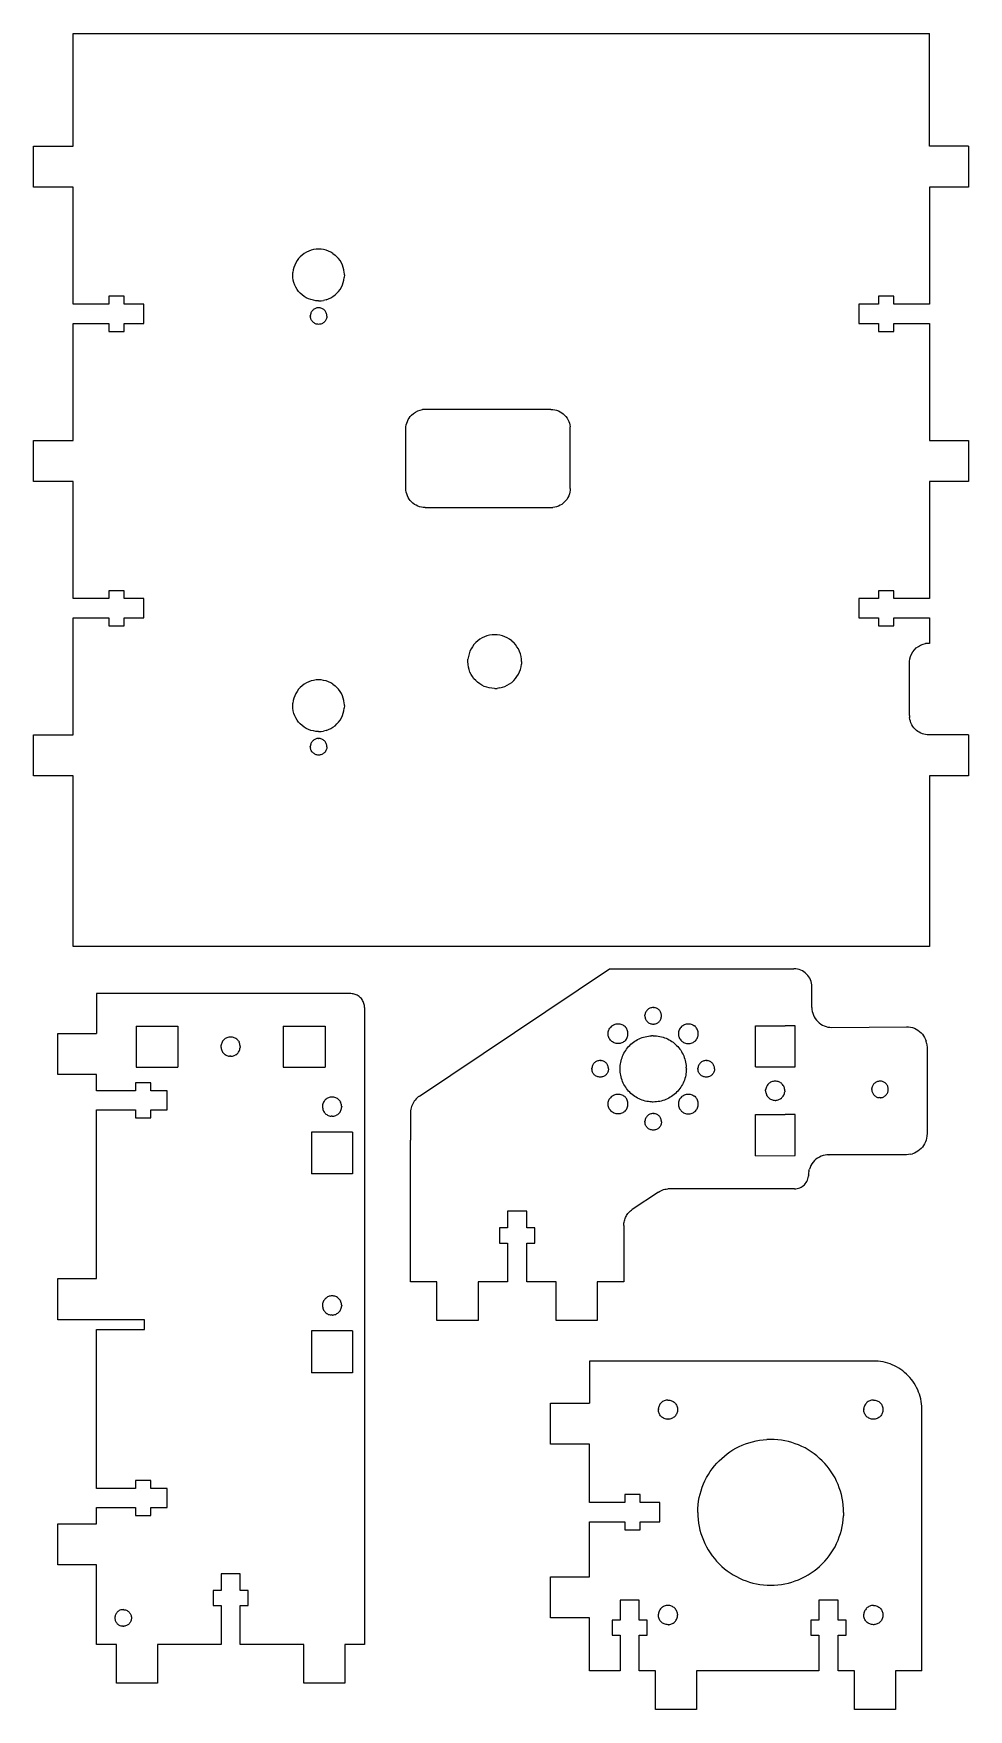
# Model space of a CAD drawing. Header units: millimetres. Extents: x 1616 to 1757, y -483 to -230.
import ezdxf

# ---------------------------------------------------------------- set-up
doc = ezdxf.new("R2010")
doc.units = ezdxf.units.MM
doc.linetypes.add('HIDDEN', pattern=[9.525, 6.35, -3.175])
doc.layers.get('0').update_dxf_attribs({"color": 253, "lineweight": 70, "true_color": 0x8faf8f})
doc.layers.add('Hidden', color=98, linetype='Continuous', lineweight=70, true_color=0x054805)

msp = doc.modelspace()

# ---------------------------------------------------------------- linework, layer by layer
at = {"color": 98, "lineweight": -3, "true_color": 0x054805}
for p, q in [((1622.24, -246.7), (1622.24, -229.7)), ((1622.24, -229.7), (1751.43, -229.7)), ((1751.43, -246.7), (1751.43, -229.7)), ((1616.24, -246.7), (1622.24, -246.7)), ((1616.24, -252.9), (1616.24, -246.7)), ((1757.33, -246.7), (1751.43, -246.7)), ((1757.33, -246.7), (1757.33, -252.9)), ((1622.24, -252.9), (1616.24, -252.9)), ((1622.24, -270.56), (1622.24, -252.9)), ((1757.33, -252.9), (1751.43, -252.9)), ((1751.43, -252.9), (1751.43, -270.56)), ((1657.1, -262.9), (1656.79, -263.13)), ((1657.42, -262.7), (1657.1, -262.9)), ((1657.77, -262.54), (1657.42, -262.7)), ((1658.13, -262.41), (1657.77, -262.54)), ((1658.5, -262.31), (1658.13, -262.41)), ((1658.88, -262.26), (1658.5, -262.31)), ((1659.26, -262.24), (1658.88, -262.26)), ((1659.64, -262.26), (1659.26, -262.24)), ((1660.02, -262.31), (1659.64, -262.26)), ((1660.39, -262.41), (1660.02, -262.31)), ((1660.75, -262.54), (1660.39, -262.41)), ((1661.1, -262.7), (1660.75, -262.54)), ((1661.43, -262.9), (1661.1, -262.7)), ((1661.43, -262.9), (1661.74, -263.13)), ((1655.44, -265.38), (1655.38, -265.76)), ((1655.53, -265.01), (1655.44, -265.38)), ((1655.66, -264.65), (1655.53, -265.01)), ((1655.82, -264.3), (1655.66, -264.65)), ((1656.02, -263.97), (1655.82, -264.3)), ((1656.25, -263.67), (1656.02, -263.97)), ((1656.5, -263.38), (1656.25, -263.67)), ((1656.79, -263.13), (1656.5, -263.38)), ((1662.02, -263.38), (1661.74, -263.13)), ((1662.28, -263.67), (1662.02, -263.38)), ((1662.5, -263.97), (1662.28, -263.67)), ((1662.7, -264.3), (1662.5, -263.97)), ((1662.87, -264.65), (1662.7, -264.3)), ((1662.99, -265.01), (1662.87, -264.65)), ((1663.09, -265.38), (1662.99, -265.01)), ((1663.14, -265.76), (1663.09, -265.38)), ((1655.36, -266.14), (1655.38, -265.76)), ((1655.38, -266.54), (1655.36, -266.14)), ((1655.44, -266.93), (1655.38, -266.54)), ((1655.54, -267.3), (1655.44, -266.93)), ((1655.67, -267.66), (1655.54, -267.3)), ((1655.83, -268), (1655.67, -267.66)), ((1656.03, -268.32), (1655.83, -268)), ((1662.5, -268.31), (1662.7, -267.98)), ((1662.7, -267.98), (1662.87, -267.63)), ((1662.87, -267.63), (1662.99, -267.27)), ((1662.99, -267.27), (1663.09, -266.9)), ((1663.09, -266.9), (1663.14, -266.52)), ((1663.16, -265.95), (1663.14, -265.76)), ((1663.16, -266.14), (1663.14, -266.52)), ((1663.16, -266.04), (1663.16, -265.95)), ((1663.16, -266.09), (1663.16, -266.04)), ((1663.16, -266.12), (1663.16, -266.09)), ((1663.16, -266.14), (1663.16, -266.12)), ((1627.6, -270.56), (1622.24, -270.56)), ((1627.6, -269.36), (1627.6, -270.56)), ((1629.9, -269.36), (1627.6, -269.36)), ((1629.9, -270.56), (1629.9, -269.36)), ((1632.9, -270.56), (1629.9, -270.56)), ((1632.9, -273.46), (1632.9, -270.56)), ((1656.25, -268.62), (1656.03, -268.32)), ((1656.5, -268.9), (1656.25, -268.62)), ((1656.78, -269.15), (1656.5, -268.9)), ((1657.08, -269.37), (1656.78, -269.15)), ((1657.4, -269.57), (1657.08, -269.37)), ((1657.74, -269.73), (1657.4, -269.57)), ((1658.1, -269.86), (1657.74, -269.73)), ((1658.48, -269.96), (1658.1, -269.86)), ((1658.86, -270.02), (1658.48, -269.96)), ((1659.26, -270.04), (1658.86, -270.02)), ((1659.26, -270.04), (1659.26, -270.04)), ((1659.26, -270.04), (1659.27, -270.04)), ((1659.27, -270.04), (1659.27, -270.04)), ((1659.27, -270.04), (1659.29, -270.04)), ((1659.29, -270.04), (1659.31, -270.04)), ((1659.31, -270.04), (1659.36, -270.04)), ((1659.36, -270.04), (1659.45, -270.04)), ((1659.45, -270.04), (1659.64, -270.02)), ((1659.64, -270.02), (1660.02, -269.97)), ((1660.39, -269.87), (1660.02, -269.97)), ((1660.39, -269.87), (1660.75, -269.74)), ((1660.75, -269.74), (1661.1, -269.58)), ((1661.1, -269.58), (1661.43, -269.38)), ((1661.43, -269.38), (1661.74, -269.16)), ((1661.74, -269.16), (1662.02, -268.9)), ((1662.02, -268.9), (1662.28, -268.61)), ((1662.28, -268.61), (1662.5, -268.31)), ((1743.77, -270.56), (1740.77, -270.56)), ((1740.77, -270.56), (1740.77, -273.46)), ((1746.08, -269.36), (1743.77, -269.36)), ((1743.77, -269.36), (1743.77, -270.56)), ((1746.08, -270.56), (1746.08, -269.36)), ((1751.43, -270.56), (1746.08, -270.56)), ((1658.01, -272.34), (1658.02, -272.21)), ((1658.01, -272.34), (1658.02, -272.46)), ((1658.04, -272.09), (1658.02, -272.21)), ((1658.04, -272.58), (1658.02, -272.46)), ((1658.07, -271.97), (1658.04, -272.09)), ((1658.07, -272.7), (1658.04, -272.58)), ((1658.11, -271.85), (1658.07, -271.97)), ((1658.11, -272.82), (1658.07, -272.7)), ((1658.16, -271.74), (1658.11, -271.85)), ((1658.16, -272.93), (1658.11, -272.82)), ((1658.23, -271.64), (1658.16, -271.74)), ((1658.22, -273.03), (1658.16, -272.93)), ((1658.3, -273.13), (1658.22, -273.03)), ((1658.3, -271.54), (1658.23, -271.64)), ((1658.38, -271.46), (1658.3, -271.54)), ((1658.38, -273.22), (1658.3, -273.13)), ((1658.47, -271.38), (1658.38, -271.46)), ((1658.56, -271.3), (1658.47, -271.38)), ((1658.67, -271.24), (1658.56, -271.3)), ((1658.78, -271.19), (1658.67, -271.24)), ((1658.89, -271.15), (1658.78, -271.19)), ((1659.01, -271.12), (1658.89, -271.15)), ((1659.13, -271.1), (1659.01, -271.12)), ((1659.26, -271.09), (1659.13, -271.1)), ((1659.27, -271.09), (1659.26, -271.09)), ((1659.26, -271.09), (1659.26, -271.09)), ((1659.26, -271.09), (1659.26, -271.09)), ((1659.28, -271.09), (1659.27, -271.09)), ((1659.27, -271.09), (1659.27, -271.09)), ((1659.29, -271.09), (1659.28, -271.09)), ((1659.32, -271.09), (1659.29, -271.09)), ((1659.38, -271.1), (1659.32, -271.09)), ((1659.51, -271.11), (1659.38, -271.1)), ((1659.62, -271.14), (1659.51, -271.11)), ((1659.74, -271.18), (1659.62, -271.14)), ((1659.85, -271.24), (1659.74, -271.18)), ((1659.96, -271.3), (1659.85, -271.24)), ((1660.05, -271.37), (1659.96, -271.3)), ((1660.15, -271.46), (1660.05, -271.37)), ((1660.23, -271.55), (1660.15, -271.46)), ((1660.23, -273.13), (1660.15, -273.22)), ((1660.3, -271.65), (1660.23, -271.55)), ((1660.3, -273.03), (1660.23, -273.13)), ((1660.36, -271.75), (1660.3, -271.65)), ((1660.36, -272.93), (1660.3, -273.03)), ((1660.42, -271.86), (1660.36, -271.75)), ((1660.42, -272.82), (1660.36, -272.93)), ((1660.46, -271.98), (1660.42, -271.86)), ((1660.46, -272.7), (1660.42, -272.82)), ((1660.49, -272.1), (1660.46, -271.98)), ((1660.49, -272.58), (1660.46, -272.7)), ((1660.51, -272.22), (1660.49, -272.1)), ((1660.51, -272.46), (1660.49, -272.58)), ((1660.51, -272.34), (1660.51, -272.22)), ((1660.51, -272.34), (1660.51, -272.35)), ((1660.51, -272.35), (1660.51, -272.37)), ((1660.51, -272.37), (1660.51, -272.4)), ((1660.51, -272.4), (1660.51, -272.46)), ((1622.24, -273.46), (1627.6, -273.46)), ((1622.24, -291.12), (1622.24, -273.46)), ((1627.6, -273.46), (1627.6, -274.66)), ((1627.6, -274.66), (1629.9, -274.66)), ((1629.9, -273.46), (1632.9, -273.46)), ((1629.9, -274.66), (1629.9, -273.46)), ((1658.47, -273.31), (1658.38, -273.22)), ((1658.57, -273.38), (1658.47, -273.31)), ((1658.67, -273.44), (1658.57, -273.38)), ((1658.78, -273.49), (1658.67, -273.44)), ((1658.9, -273.54), (1658.78, -273.49)), ((1659.02, -273.57), (1658.9, -273.54)), ((1659.14, -273.58), (1659.02, -273.57)), ((1659.26, -273.59), (1659.14, -273.58)), ((1659.38, -273.58), (1659.26, -273.59)), ((1659.51, -273.57), (1659.38, -273.58)), ((1659.62, -273.54), (1659.51, -273.57)), ((1659.74, -273.49), (1659.62, -273.54)), ((1659.85, -273.44), (1659.74, -273.49)), ((1659.96, -273.38), (1659.85, -273.44)), ((1660.05, -273.31), (1659.96, -273.38)), ((1660.15, -273.22), (1660.05, -273.31)), ((1740.77, -273.46), (1743.77, -273.46)), ((1743.77, -273.46), (1743.77, -274.66)), ((1743.77, -274.66), (1746.08, -274.66)), ((1746.08, -274.66), (1746.08, -273.46)), ((1746.08, -273.46), (1751.43, -273.46)), ((1751.43, -273.46), (1751.43, -291.12)), ((1672.56, -288.5), (1672.66, -288.23)), ((1672.66, -288.23), (1672.78, -287.97)), ((1672.78, -287.97), (1672.92, -287.73)), ((1672.92, -287.73), (1673.09, -287.5)), ((1673.28, -287.29), (1673.09, -287.5)), ((1673.28, -287.29), (1673.57, -287.04)), ((1673.57, -287.04), (1673.89, -286.83)), ((1673.89, -286.83), (1674.23, -286.66)), ((1674.23, -286.66), (1674.59, -286.54)), ((1674.59, -286.54), (1674.96, -286.46)), ((1675.34, -286.44), (1674.96, -286.46)), ((1694.33, -286.44), (1675.34, -286.44)), ((1694.33, -286.44), (1694.62, -286.45)), ((1694.62, -286.45), (1694.9, -286.49)), ((1694.9, -286.49), (1695.18, -286.56)), ((1695.18, -286.56), (1695.44, -286.66)), ((1695.44, -286.66), (1695.7, -286.78)), ((1695.7, -286.78), (1695.95, -286.93)), ((1695.95, -286.93), (1696.17, -287.1)), ((1696.39, -287.29), (1696.17, -287.1)), ((1696.39, -287.29), (1696.58, -287.5)), ((1696.58, -287.5), (1696.75, -287.73)), ((1696.75, -287.73), (1696.89, -287.97)), ((1696.89, -287.97), (1697.01, -288.23)), ((1697.01, -288.23), (1697.11, -288.5)), ((1672.44, -289.34), (1672.45, -289.06)), ((1672.44, -298.34), (1672.44, -289.34)), ((1672.45, -289.06), (1672.49, -288.77)), ((1672.49, -288.77), (1672.56, -288.5)), ((1697.11, -288.5), (1697.18, -288.77)), ((1697.18, -288.77), (1697.22, -289.05)), ((1697.23, -289.34), (1697.22, -289.05)), ((1697.23, -298.34), (1697.23, -289.34)), ((1616.24, -291.12), (1622.24, -291.12)), ((1616.24, -297.32), (1616.24, -291.12)), ((1751.43, -291.12), (1757.33, -291.12)), ((1757.33, -291.12), (1757.33, -297.32)), ((1622.24, -297.32), (1616.24, -297.32)), ((1622.24, -314.98), (1622.24, -297.32)), ((1672.45, -298.62), (1672.44, -298.34)), ((1697.23, -298.34), (1697.22, -298.62)), ((1757.33, -297.32), (1751.43, -297.32)), ((1751.43, -297.32), (1751.43, -314.98)), ((1672.49, -298.9), (1672.45, -298.62)), ((1672.56, -299.18), (1672.49, -298.9)), ((1672.66, -299.45), (1672.56, -299.18)), ((1672.78, -299.7), (1672.66, -299.45)), ((1672.92, -299.95), (1672.78, -299.7)), ((1673.09, -300.18), (1672.92, -299.95)), ((1673.28, -300.39), (1673.09, -300.18)), ((1673.28, -300.39), (1673.5, -300.58)), ((1673.72, -300.75), (1673.5, -300.58)), ((1673.97, -300.9), (1673.72, -300.75)), ((1674.23, -301.02), (1673.97, -300.9)), ((1695.7, -300.9), (1695.44, -301.02)), ((1695.95, -300.75), (1695.7, -300.9)), ((1696.17, -300.58), (1695.95, -300.75)), ((1696.39, -300.39), (1696.17, -300.58)), ((1696.39, -300.39), (1696.58, -300.18)), ((1696.75, -299.95), (1696.58, -300.18)), ((1696.89, -299.7), (1696.75, -299.95)), ((1697.01, -299.45), (1696.89, -299.7)), ((1697.11, -299.18), (1697.01, -299.45)), ((1697.18, -298.9), (1697.11, -299.18)), ((1697.22, -298.62), (1697.18, -298.9)), ((1674.49, -301.11), (1674.23, -301.02)), ((1674.77, -301.18), (1674.49, -301.11)), ((1675.05, -301.22), (1674.77, -301.18)), ((1675.34, -301.24), (1675.05, -301.22)), ((1675.34, -301.24), (1694.33, -301.24)), ((1694.33, -301.24), (1694.62, -301.22)), ((1694.9, -301.18), (1694.62, -301.22)), ((1695.18, -301.11), (1694.9, -301.18)), ((1695.44, -301.02), (1695.18, -301.11)), ((1627.6, -314.98), (1622.24, -314.98)), ((1627.6, -313.78), (1627.6, -314.98)), ((1629.9, -313.78), (1627.6, -313.78)), ((1629.9, -314.98), (1629.9, -313.78)), ((1632.9, -314.98), (1629.9, -314.98)), ((1632.9, -317.88), (1632.9, -314.98)), ((1743.77, -314.98), (1740.77, -314.98)), ((1740.77, -314.98), (1740.77, -317.88)), ((1746.08, -313.78), (1743.77, -313.78)), ((1743.77, -313.78), (1743.77, -314.98)), ((1746.08, -314.98), (1746.08, -313.78)), ((1751.43, -314.98), (1746.08, -314.98)), ((1622.24, -317.88), (1627.6, -317.88)), ((1622.24, -335.54), (1622.24, -317.88)), ((1627.6, -317.88), (1627.6, -319.08)), ((1629.9, -317.88), (1632.9, -317.88)), ((1629.9, -319.08), (1629.9, -317.88)), ((1740.77, -317.88), (1743.77, -317.88)), ((1743.77, -317.88), (1743.77, -319.08)), ((1746.08, -319.08), (1746.08, -317.88)), ((1746.08, -317.88), (1746.43, -317.88)), ((1746.43, -317.88), (1746.57, -317.88)), ((1746.57, -317.88), (1746.73, -317.88)), ((1746.73, -317.88), (1746.91, -317.88)), ((1746.91, -317.88), (1747.32, -317.88)), ((1747.32, -317.88), (1747.77, -317.88)), ((1747.77, -317.88), (1748.75, -317.88)), ((1748.75, -317.88), (1749.74, -317.88)), ((1749.74, -317.88), (1750.19, -317.88)), ((1750.19, -317.88), (1750.59, -317.88)), ((1750.59, -317.88), (1750.77, -317.88)), ((1750.77, -317.88), (1750.94, -317.88)), ((1750.94, -317.88), (1751.08, -317.88)), ((1751.08, -317.88), (1751.2, -317.88)), ((1751.2, -317.88), (1751.3, -317.88)), ((1751.3, -317.88), (1751.37, -317.88)), ((1751.37, -317.88), (1751.42, -317.88)), ((1751.42, -317.88), (1751.43, -317.88)), ((1751.43, -317.88), (1751.43, -317.88)), ((1751.43, -317.88), (1751.43, -321.73)), ((1751.43, -317.88), (1751.43, -321.73)), ((1627.6, -319.08), (1629.9, -319.08)), ((1683.58, -321.12), (1683.27, -321.35)), ((1683.93, -320.91), (1683.58, -321.12)), ((1684.28, -320.74), (1683.93, -320.91)), ((1684.66, -320.61), (1684.28, -320.74)), ((1685.04, -320.51), (1684.66, -320.61)), ((1685.44, -320.45), (1685.04, -320.51)), ((1685.83, -320.44), (1685.44, -320.45)), ((1686.23, -320.45), (1685.83, -320.44)), ((1686.63, -320.51), (1686.23, -320.45)), ((1687.01, -320.61), (1686.63, -320.51)), ((1687.39, -320.74), (1687.01, -320.61)), ((1687.74, -320.91), (1687.39, -320.74)), ((1688.08, -321.12), (1687.74, -320.91)), ((1688.4, -321.36), (1688.08, -321.12)), ((1743.77, -319.08), (1746.08, -319.08)), ((1681.86, -323.69), (1681.8, -324.09)), ((1681.96, -323.31), (1681.86, -323.69)), ((1682.09, -322.93), (1681.96, -323.31)), ((1682.26, -322.58), (1682.09, -322.93)), ((1682.47, -322.23), (1682.26, -322.58)), ((1682.7, -321.92), (1682.47, -322.23)), ((1682.97, -321.62), (1682.7, -321.92)), ((1683.27, -321.35), (1682.97, -321.62)), ((1688.4, -321.36), (1688.7, -321.62)), ((1688.97, -321.92), (1688.7, -321.62)), ((1689.2, -322.24), (1688.97, -321.92)), ((1689.41, -322.58), (1689.2, -322.24)), ((1689.58, -322.94), (1689.41, -322.58)), ((1689.71, -323.31), (1689.58, -322.94)), ((1689.81, -323.69), (1689.71, -323.31)), ((1689.86, -324.09), (1689.81, -323.69)), ((1748.49, -324.07), (1748.59, -323.7)), ((1748.59, -323.7), (1748.74, -323.34)), ((1748.74, -323.34), (1748.93, -323)), ((1748.93, -323), (1749.18, -322.69)), ((1749.18, -322.69), (1749.45, -322.42)), ((1749.45, -322.42), (1749.77, -322.19)), ((1749.77, -322.19), (1750.11, -322)), ((1750.11, -322), (1750.47, -321.86)), ((1750.47, -321.86), (1750.85, -321.77)), ((1751.24, -321.74), (1750.85, -321.77)), ((1751.43, -321.73), (1751.24, -321.74)), ((1681.79, -324.48), (1681.8, -324.09)), ((1681.81, -324.9), (1681.79, -324.48)), ((1681.87, -325.3), (1681.81, -324.9)), ((1681.97, -325.69), (1681.87, -325.3)), ((1682.1, -326.06), (1681.97, -325.69)), ((1682.27, -326.42), (1682.1, -326.06)), ((1689.41, -326.39), (1689.58, -326.04)), ((1689.58, -326.04), (1689.71, -325.66)), ((1689.71, -325.66), (1689.81, -325.28)), ((1689.81, -325.28), (1689.86, -324.88)), ((1689.88, -324.29), (1689.86, -324.09)), ((1689.88, -324.48), (1689.86, -324.88)), ((1689.88, -324.39), (1689.88, -324.29)), ((1689.88, -324.44), (1689.88, -324.39)), ((1689.88, -324.46), (1689.88, -324.44)), ((1689.88, -324.48), (1689.88, -324.46)), ((1748.43, -324.85), (1748.44, -324.46)), ((1748.43, -332.63), (1748.43, -324.85)), ((1748.44, -324.46), (1748.49, -324.07)), ((1656.25, -328.66), (1656.02, -328.97)), ((1656.5, -328.38), (1656.25, -328.66)), ((1656.79, -328.12), (1656.5, -328.38)), ((1657.1, -327.89), (1656.79, -328.12)), ((1657.42, -327.69), (1657.1, -327.89)), ((1657.77, -327.53), (1657.42, -327.69)), ((1658.13, -327.4), (1657.77, -327.53)), ((1658.5, -327.31), (1658.13, -327.4)), ((1658.88, -327.25), (1658.5, -327.31)), ((1659.26, -327.23), (1658.88, -327.25)), ((1659.64, -327.25), (1659.26, -327.23)), ((1660.02, -327.31), (1659.64, -327.25)), ((1660.39, -327.4), (1660.02, -327.31)), ((1660.75, -327.53), (1660.39, -327.4)), ((1661.1, -327.69), (1660.75, -327.53)), ((1661.43, -327.89), (1661.1, -327.69)), ((1661.43, -327.89), (1661.74, -328.12)), ((1662.02, -328.38), (1661.74, -328.12)), ((1662.28, -328.66), (1662.02, -328.38)), ((1662.5, -328.97), (1662.28, -328.66)), ((1682.48, -326.75), (1682.27, -326.42)), ((1682.71, -327.06), (1682.48, -326.75)), ((1682.97, -327.35), (1682.71, -327.06)), ((1683.26, -327.61), (1682.97, -327.35)), ((1683.57, -327.84), (1683.26, -327.61)), ((1683.9, -328.05), (1683.57, -327.84)), ((1684.26, -328.22), (1683.9, -328.05)), ((1684.63, -328.35), (1684.26, -328.22)), ((1685.02, -328.45), (1684.63, -328.35)), ((1685.42, -328.51), (1685.02, -328.45)), ((1685.83, -328.53), (1685.42, -328.51)), ((1685.84, -328.53), (1685.84, -328.53)), ((1685.84, -328.53), (1685.84, -328.53)), ((1685.84, -328.53), (1685.85, -328.53)), ((1685.85, -328.53), (1685.86, -328.53)), ((1685.86, -328.53), (1685.88, -328.53)), ((1685.88, -328.53), (1685.93, -328.53)), ((1685.93, -328.53), (1686.03, -328.53)), ((1686.03, -328.53), (1686.23, -328.52)), ((1686.62, -328.46), (1686.23, -328.52)), ((1686.62, -328.46), (1687.01, -328.36)), ((1687.01, -328.36), (1687.38, -328.23)), ((1687.38, -328.23), (1687.74, -328.06)), ((1687.74, -328.06), (1688.08, -327.85)), ((1688.08, -327.85), (1688.4, -327.62)), ((1688.4, -327.62), (1688.7, -327.35)), ((1688.7, -327.35), (1688.96, -327.05)), ((1688.96, -327.05), (1689.2, -326.74)), ((1689.2, -326.74), (1689.41, -326.39)), ((1655.36, -331.13), (1655.38, -330.75)), ((1655.38, -331.53), (1655.36, -331.13)), ((1655.44, -330.37), (1655.38, -330.75)), ((1655.53, -330), (1655.44, -330.37)), ((1655.66, -329.64), (1655.53, -330)), ((1655.82, -329.3), (1655.66, -329.64)), ((1656.02, -328.97), (1655.82, -329.3)), ((1662.7, -329.3), (1662.5, -328.97)), ((1662.87, -329.64), (1662.7, -329.3)), ((1662.99, -330), (1662.87, -329.64)), ((1663.09, -330.37), (1662.99, -330)), ((1663.14, -330.75), (1663.09, -330.37)), ((1663.16, -330.94), (1663.14, -330.75)), ((1663.16, -331.13), (1663.14, -331.52)), ((1663.16, -331.04), (1663.16, -330.94)), ((1663.16, -331.09), (1663.16, -331.04)), ((1663.16, -331.11), (1663.16, -331.09)), ((1663.16, -331.13), (1663.16, -331.11)), ((1655.44, -331.92), (1655.38, -331.53)), ((1655.54, -332.29), (1655.44, -331.92)), ((1655.67, -332.65), (1655.54, -332.29)), ((1655.83, -332.99), (1655.67, -332.65)), ((1656.03, -333.31), (1655.83, -332.99)), ((1656.25, -333.61), (1656.03, -333.31)), ((1656.5, -333.89), (1656.25, -333.61)), ((1662.02, -333.89), (1662.28, -333.61)), ((1662.28, -333.61), (1662.5, -333.3)), ((1662.5, -333.3), (1662.7, -332.97)), ((1662.7, -332.97), (1662.87, -332.63)), ((1662.87, -332.63), (1662.99, -332.27)), ((1662.99, -332.27), (1663.09, -331.89)), ((1663.09, -331.89), (1663.14, -331.52)), ((1748.43, -332.63), (1748.44, -332.92)), ((1748.49, -333.2), (1748.44, -332.92)), ((1748.56, -333.48), (1748.49, -333.2)), ((1748.65, -333.74), (1748.56, -333.48)), ((1748.77, -334), (1748.65, -333.74)), ((1616.24, -335.54), (1622.24, -335.54)), ((1616.24, -341.73), (1616.24, -335.54)), ((1656.78, -334.14), (1656.5, -333.89)), ((1657.08, -334.37), (1656.78, -334.14)), ((1657.4, -334.56), (1657.08, -334.37)), ((1657.74, -334.73), (1657.4, -334.56)), ((1658.1, -334.86), (1657.74, -334.73)), ((1658.48, -334.95), (1658.1, -334.86)), ((1658.56, -336.3), (1658.47, -336.37)), ((1658.86, -335.01), (1658.48, -334.95)), ((1658.67, -336.23), (1658.56, -336.3)), ((1658.78, -336.18), (1658.67, -336.23)), ((1658.89, -336.14), (1658.78, -336.18)), ((1659.26, -335.03), (1658.86, -335.01)), ((1659.01, -336.11), (1658.89, -336.14)), ((1659.13, -336.09), (1659.01, -336.11)), ((1659.26, -336.08), (1659.13, -336.09)), ((1659.26, -335.03), (1659.26, -335.03)), ((1659.26, -335.03), (1659.27, -335.03)), ((1659.26, -336.08), (1659.27, -336.08)), ((1659.26, -336.08), (1659.27, -336.08)), ((1659.27, -336.08), (1659.26, -336.08)), ((1659.26, -336.08), (1659.26, -336.08)), ((1659.27, -335.03), (1659.27, -335.03)), ((1659.27, -335.03), (1659.29, -335.03)), ((1659.27, -336.08), (1659.28, -336.08)), ((1659.27, -336.08), (1659.27, -336.08)), ((1659.28, -336.08), (1659.27, -336.08)), ((1659.27, -336.08), (1659.27, -336.08)), ((1659.28, -336.08), (1659.29, -336.08)), ((1659.29, -336.08), (1659.28, -336.08)), ((1659.29, -335.03), (1659.31, -335.03)), ((1659.32, -336.08), (1659.29, -336.08)), ((1659.31, -335.03), (1659.36, -335.03)), ((1659.38, -336.09), (1659.32, -336.08)), ((1659.36, -335.03), (1659.45, -335.03)), ((1659.51, -336.11), (1659.38, -336.09)), ((1659.45, -335.03), (1659.64, -335.01)), ((1659.62, -336.14), (1659.51, -336.11)), ((1659.74, -336.18), (1659.62, -336.14)), ((1659.64, -335.01), (1660.02, -334.96)), ((1659.85, -336.23), (1659.74, -336.18)), ((1659.96, -336.29), (1659.85, -336.23)), ((1660.05, -336.37), (1659.96, -336.29)), ((1660.39, -334.87), (1660.02, -334.96)), ((1660.39, -334.87), (1660.75, -334.74)), ((1660.75, -334.74), (1661.1, -334.57)), ((1661.1, -334.57), (1661.43, -334.38)), ((1661.43, -334.38), (1661.74, -334.15)), ((1661.74, -334.15), (1662.02, -333.89)), ((1748.92, -334.25), (1748.77, -334)), ((1749.09, -334.47), (1748.92, -334.25)), ((1749.28, -334.69), (1749.09, -334.47)), ((1749.28, -334.69), (1749.47, -334.86)), ((1749.68, -335.02), (1749.47, -334.86)), ((1749.9, -335.15), (1749.68, -335.02)), ((1750.13, -335.27), (1749.9, -335.15)), ((1750.37, -335.37), (1750.13, -335.27)), ((1750.61, -335.45), (1750.37, -335.37)), ((1750.87, -335.5), (1750.61, -335.45)), ((1751.12, -335.53), (1750.87, -335.5)), ((1753.19, -335.54), (1751.12, -335.53)), ((1757.33, -335.54), (1753.19, -335.54)), ((1757.33, -335.54), (1757.33, -341.73)), ((1658.01, -337.33), (1658.02, -337.21)), ((1658.01, -337.33), (1658.02, -337.46)), ((1658.04, -337.08), (1658.02, -337.21)), ((1658.04, -337.58), (1658.02, -337.46)), ((1658.07, -336.96), (1658.04, -337.08)), ((1658.07, -337.7), (1658.04, -337.58)), ((1658.11, -336.85), (1658.07, -336.96)), ((1658.11, -337.81), (1658.07, -337.7)), ((1658.16, -336.74), (1658.11, -336.85)), ((1658.16, -337.92), (1658.11, -337.81)), ((1658.23, -336.63), (1658.16, -336.74)), ((1658.22, -338.03), (1658.16, -337.92)), ((1658.3, -338.13), (1658.22, -338.03)), ((1658.3, -336.54), (1658.23, -336.63)), ((1658.38, -336.45), (1658.3, -336.54)), ((1658.38, -338.22), (1658.3, -338.13)), ((1658.47, -336.37), (1658.38, -336.45)), ((1658.47, -338.3), (1658.38, -338.22)), ((1658.57, -338.37), (1658.47, -338.3)), ((1658.67, -338.44), (1658.57, -338.37)), ((1658.78, -338.49), (1658.67, -338.44)), ((1658.9, -338.53), (1658.78, -338.49)), ((1659.02, -338.56), (1658.9, -338.53)), ((1659.14, -338.58), (1659.02, -338.56)), ((1659.26, -338.58), (1659.14, -338.58)), ((1659.38, -338.58), (1659.26, -338.58)), ((1659.51, -338.56), (1659.38, -338.58)), ((1659.62, -338.53), (1659.51, -338.56)), ((1659.74, -338.49), (1659.62, -338.53)), ((1659.85, -338.44), (1659.74, -338.49)), ((1659.96, -338.37), (1659.85, -338.44)), ((1660.05, -338.3), (1659.96, -338.37)), ((1660.15, -336.45), (1660.05, -336.37)), ((1660.15, -338.22), (1660.05, -338.3)), ((1660.23, -336.54), (1660.15, -336.45)), ((1660.23, -338.13), (1660.15, -338.22)), ((1660.3, -336.64), (1660.23, -336.54)), ((1660.3, -338.03), (1660.23, -338.13)), ((1660.36, -336.74), (1660.3, -336.64)), ((1660.36, -337.92), (1660.3, -338.03)), ((1660.42, -336.85), (1660.36, -336.74)), ((1660.42, -337.81), (1660.36, -337.92)), ((1660.46, -336.97), (1660.42, -336.85)), ((1660.46, -337.7), (1660.42, -337.81)), ((1660.49, -337.09), (1660.46, -336.97)), ((1660.49, -337.58), (1660.46, -337.7)), ((1660.51, -337.21), (1660.49, -337.09)), ((1660.51, -337.46), (1660.49, -337.58)), ((1660.51, -337.33), (1660.51, -337.21)), ((1660.51, -337.33), (1660.51, -337.34)), ((1660.51, -337.34), (1660.51, -337.35)), ((1660.51, -337.35), (1660.51, -337.36)), ((1660.51, -337.36), (1660.51, -337.39)), ((1660.51, -337.39), (1660.51, -337.46)), ((1622.24, -341.73), (1616.24, -341.73)), ((1622.24, -367.47), (1622.24, -341.73)), ((1757.33, -341.73), (1751.43, -341.73)), ((1751.43, -341.73), (1751.43, -367.47)), ((1751.43, -367.47), (1622.24, -367.47)), ((1674.49, -390.05), (1703.15, -370.84)), ((1703.15, -370.84), (1731, -370.84)), ((1733.69, -376.68), (1733.69, -373.53)), ((1663.5, -374.59), (1625.77, -374.59)), ((1625.77, -374.59), (1625.77, -380.59)), ((1664.15, -374.59), (1663.5, -374.59)), ((1664.32, -374.6), (1664.15, -374.59)), ((1664.48, -374.62), (1664.32, -374.6)), ((1664.64, -374.66), (1664.48, -374.62)), ((1664.79, -374.7), (1664.64, -374.66)), ((1664.94, -374.76), (1664.79, -374.7)), ((1665.09, -374.83), (1664.94, -374.76)), ((1665.23, -374.92), (1665.09, -374.83)), ((1665.36, -375.01), (1665.23, -374.92)), ((1665.49, -375.11), (1665.36, -375.01)), ((1665.61, -375.22), (1665.49, -375.11)), ((1665.72, -375.34), (1665.61, -375.22)), ((1665.82, -375.47), (1665.72, -375.34)), ((1665.91, -375.61), (1665.82, -375.47)), ((1665.99, -375.75), (1665.91, -375.61)), ((1666.05, -375.9), (1665.99, -375.75)), ((1666.11, -376.05), (1666.05, -375.9)), ((1666.15, -376.21), (1666.11, -376.05)), ((1666.18, -376.37), (1666.15, -376.21)), ((1666.2, -376.53), (1666.18, -376.37)), ((1666.21, -376.69), (1666.2, -376.53)), ((1666.21, -376.69), (1666.21, -472.79)), ((1709.27, -376.79), (1709.16, -376.84)), ((1709.38, -376.74), (1709.27, -376.79)), ((1709.5, -376.71), (1709.38, -376.74)), ((1709.63, -376.69), (1709.5, -376.71)), ((1709.76, -376.69), (1709.63, -376.69)), ((1709.76, -376.69), (1709.76, -376.69)), ((1709.76, -376.69), (1709.76, -376.69)), ((1709.77, -376.69), (1709.76, -376.69)), ((1709.76, -376.69), (1709.76, -376.69)), ((1709.76, -376.69), (1709.76, -376.69)), ((1709.76, -376.69), (1709.76, -376.69)), ((1709.76, -376.69), (1709.76, -376.69)), ((1709.76, -376.69), (1709.77, -376.69)), ((1709.76, -376.69), (1709.76, -376.69)), ((1709.76, -376.69), (1709.76, -376.69)), ((1709.77, -376.69), (1709.79, -376.69)), ((1709.79, -376.69), (1709.77, -376.69)), ((1709.82, -376.69), (1709.79, -376.69)), ((1709.88, -376.69), (1709.82, -376.69)), ((1710, -376.71), (1709.88, -376.69)), ((1710.12, -376.74), (1710, -376.71)), ((1710.23, -376.78), (1710.12, -376.74)), ((1710.34, -376.83), (1710.23, -376.78)), ((1703.63, -379.38), (1703.75, -379.31)), ((1703.75, -379.31), (1703.89, -379.24)), ((1703.89, -379.24), (1704.03, -379.2)), ((1704.03, -379.2), (1704.17, -379.16)), ((1704.17, -379.16), (1704.31, -379.14)), ((1704.31, -379.14), (1704.45, -379.13)), ((1704.45, -379.13), (1704.6, -379.14)), ((1704.6, -379.14), (1704.74, -379.16)), ((1704.74, -379.16), (1704.88, -379.2)), ((1704.88, -379.2), (1705.02, -379.24)), ((1705.02, -379.24), (1705.15, -379.31)), ((1705.15, -379.31), (1705.28, -379.38)), ((1708.53, -377.69), (1708.51, -377.81)), ((1708.51, -377.94), (1708.51, -377.81)), ((1708.51, -377.94), (1708.51, -378.06)), ((1708.51, -378.06), (1708.53, -378.18)), ((1708.56, -377.57), (1708.53, -377.69)), ((1708.53, -378.18), (1708.56, -378.3)), ((1708.6, -377.45), (1708.56, -377.57)), ((1708.56, -378.3), (1708.6, -378.42)), ((1708.66, -377.34), (1708.6, -377.45)), ((1708.6, -378.42), (1708.65, -378.53)), ((1708.65, -378.53), (1708.72, -378.63)), ((1708.72, -377.24), (1708.66, -377.34)), ((1708.79, -377.14), (1708.72, -377.24)), ((1708.72, -378.63), (1708.79, -378.73)), ((1708.87, -377.05), (1708.79, -377.14)), ((1708.79, -378.73), (1708.87, -378.82)), ((1708.96, -376.97), (1708.87, -377.05)), ((1708.87, -378.82), (1708.96, -378.9)), ((1709.06, -376.9), (1708.96, -376.97)), ((1708.96, -378.9), (1709.06, -378.98)), ((1709.16, -376.84), (1709.06, -376.9)), ((1709.06, -378.98), (1709.17, -379.04)), ((1709.17, -379.04), (1709.28, -379.09)), ((1709.28, -379.09), (1709.39, -379.13)), ((1709.39, -379.13), (1709.51, -379.16)), ((1709.51, -379.16), (1709.63, -379.18)), ((1709.63, -379.18), (1709.69, -379.19)), ((1709.69, -379.19), (1709.72, -379.19)), ((1709.72, -379.19), (1709.74, -379.19)), ((1709.74, -379.19), (1709.75, -379.19)), ((1709.75, -379.19), (1709.75, -379.19)), ((1709.75, -379.19), (1709.75, -379.19)), ((1709.75, -379.19), (1709.75, -379.19)), ((1709.75, -379.19), (1709.76, -379.19)), ((1709.76, -379.19), (1709.88, -379.18)), ((1709.88, -379.18), (1710, -379.16)), ((1710, -379.16), (1710.12, -379.13)), ((1710.12, -379.13), (1710.23, -379.09)), ((1710.23, -379.09), (1710.34, -379.04)), ((1710.45, -376.9), (1710.34, -376.83)), ((1710.34, -379.04), (1710.45, -378.98)), ((1710.55, -376.97), (1710.45, -376.9)), ((1710.45, -378.98), (1710.55, -378.9)), ((1710.64, -377.05), (1710.55, -376.97)), ((1710.55, -378.9), (1710.64, -378.82)), ((1710.72, -377.14), (1710.64, -377.05)), ((1710.64, -378.82), (1710.72, -378.73)), ((1710.79, -377.24), (1710.72, -377.14)), ((1710.72, -378.73), (1710.79, -378.63)), ((1710.86, -377.35), (1710.79, -377.24)), ((1710.79, -378.63), (1710.86, -378.53)), ((1710.91, -377.46), (1710.86, -377.35)), ((1710.86, -378.53), (1710.91, -378.42)), ((1710.95, -377.57), (1710.91, -377.46)), ((1710.91, -378.42), (1710.95, -378.3)), ((1710.98, -377.69), (1710.95, -377.57)), ((1710.95, -378.3), (1710.98, -378.18)), ((1711, -377.81), (1710.98, -377.69)), ((1710.98, -378.18), (1711, -378.06)), ((1711.01, -377.94), (1711, -377.81)), ((1711, -377.97), (1711.01, -377.95)), ((1711, -378), (1711, -377.97)), ((1711, -378.06), (1711, -378)), ((1711.01, -377.94), (1711.01, -377.94)), ((1711.01, -377.94), (1711.01, -377.94)), ((1711.01, -377.95), (1711.01, -377.94)), ((1714.23, -379.38), (1714.36, -379.31)), ((1714.36, -379.31), (1714.5, -379.24)), ((1714.5, -379.24), (1714.63, -379.2)), ((1714.63, -379.2), (1714.77, -379.16)), ((1714.77, -379.16), (1714.92, -379.14)), ((1714.92, -379.14), (1715.06, -379.13)), ((1715.06, -379.13), (1715.2, -379.14)), ((1715.2, -379.14), (1715.35, -379.16)), ((1715.35, -379.16), (1715.49, -379.2)), ((1715.49, -379.2), (1715.62, -379.24)), ((1715.62, -379.24), (1715.76, -379.31)), ((1715.76, -379.31), (1715.88, -379.38)), ((1619.93, -386.79), (1619.93, -380.59)), ((1619.93, -380.59), (1625.77, -380.59)), ((1631.72, -379.49), (1638.02, -379.49)), ((1631.72, -379.49), (1631.72, -385.69)), ((1638.02, -379.49), (1638.02, -385.69)), ((1644.77, -381.78), (1644.7, -381.91)), ((1644.86, -381.67), (1644.77, -381.78)), ((1644.95, -381.56), (1644.86, -381.67)), ((1645.06, -381.47), (1644.95, -381.56)), ((1645.17, -381.38), (1645.06, -381.47)), ((1645.29, -381.31), (1645.17, -381.38)), ((1645.42, -381.25), (1645.29, -381.31)), ((1645.56, -381.2), (1645.42, -381.25)), ((1645.7, -381.17), (1645.56, -381.2)), ((1645.84, -381.15), (1645.7, -381.17)), ((1645.98, -381.14), (1645.84, -381.15)), ((1646.12, -381.15), (1645.98, -381.14)), ((1646.26, -381.17), (1646.12, -381.15)), ((1646.4, -381.2), (1646.26, -381.17)), ((1646.53, -381.25), (1646.4, -381.2)), ((1646.66, -381.31), (1646.53, -381.25)), ((1646.78, -381.38), (1646.66, -381.31)), ((1646.9, -381.47), (1646.78, -381.38)), ((1647, -381.57), (1646.9, -381.47)), ((1647.1, -381.67), (1647, -381.57)), ((1647.18, -381.78), (1647.1, -381.67)), ((1647.18, -381.78), (1647.26, -381.91)), ((1653.94, -379.49), (1660.24, -379.49)), ((1653.94, -379.49), (1653.94, -385.69)), ((1660.24, -379.49), (1660.24, -385.69)), ((1702.95, -380.63), (1702.96, -380.49)), ((1702.96, -380.78), (1702.95, -380.63)), ((1702.96, -380.49), (1702.98, -380.34)), ((1702.98, -380.93), (1702.96, -380.78)), ((1702.98, -380.34), (1703.02, -380.2)), ((1703.02, -381.07), (1702.98, -380.93)), ((1703.02, -380.2), (1703.07, -380.06)), ((1703.07, -381.21), (1703.02, -381.07)), ((1703.07, -380.06), (1703.13, -379.93)), ((1703.13, -381.34), (1703.07, -381.21)), ((1703.13, -379.93), (1703.2, -379.8)), ((1703.21, -381.47), (1703.13, -381.34)), ((1703.2, -379.8), (1703.29, -379.68)), ((1703.29, -381.59), (1703.21, -381.47)), ((1703.39, -379.57), (1703.29, -379.68)), ((1703.39, -381.7), (1703.29, -381.59)), ((1703.39, -379.57), (1703.51, -379.47)), ((1703.5, -381.79), (1703.39, -381.7)), ((1703.62, -381.88), (1703.5, -381.79)), ((1703.51, -379.47), (1703.63, -379.38)), ((1703.75, -381.96), (1703.62, -381.88)), ((1705.29, -381.88), (1705.16, -381.96)), ((1705.28, -379.38), (1705.4, -379.47)), ((1705.4, -381.79), (1705.29, -381.88)), ((1705.51, -379.57), (1705.4, -379.47)), ((1705.46, -381.75), (1705.4, -381.79)), ((1705.49, -381.72), (1705.46, -381.75)), ((1705.5, -381.71), (1705.49, -381.72)), ((1705.51, -381.7), (1705.5, -381.71)), ((1705.51, -379.58), (1705.51, -379.57)), ((1705.51, -379.58), (1705.51, -379.57)), ((1705.52, -379.58), (1705.51, -379.58)), ((1705.51, -381.69), (1705.61, -381.59)), ((1705.51, -381.69), (1705.51, -381.7)), ((1705.51, -381.7), (1705.51, -381.7)), ((1705.51, -381.7), (1705.51, -381.7)), ((1705.51, -381.7), (1705.51, -381.7)), ((1705.52, -379.58), (1705.52, -379.58)), ((1705.53, -379.59), (1705.52, -379.58)), ((1705.54, -379.6), (1705.53, -379.59)), ((1705.56, -379.63), (1705.54, -379.6)), ((1705.61, -379.68), (1705.56, -379.63)), ((1705.7, -379.8), (1705.61, -379.68)), ((1705.61, -381.59), (1705.7, -381.47)), ((1705.78, -379.93), (1705.7, -379.8)), ((1705.7, -381.47), (1705.78, -381.34)), ((1705.84, -380.06), (1705.78, -379.93)), ((1705.78, -381.34), (1705.84, -381.21)), ((1705.89, -380.2), (1705.84, -380.06)), ((1705.84, -381.21), (1705.89, -381.07)), ((1705.92, -380.34), (1705.89, -380.2)), ((1705.89, -381.07), (1705.92, -380.93)), ((1705.95, -380.49), (1705.92, -380.34)), ((1705.92, -380.93), (1705.95, -380.78)), ((1705.95, -380.63), (1705.95, -380.49)), ((1705.95, -380.78), (1705.95, -380.63)), ((1706.78, -381.92), (1706.98, -381.78)), ((1706.98, -381.78), (1707.18, -381.65)), ((1707.18, -381.65), (1707.4, -381.53)), ((1707.4, -381.53), (1707.62, -381.42)), ((1707.62, -381.42), (1707.84, -381.32)), ((1707.84, -381.32), (1708.07, -381.23)), ((1708.07, -381.23), (1708.3, -381.15)), ((1708.3, -381.15), (1708.54, -381.09)), ((1708.54, -381.09), (1708.78, -381.03)), ((1708.78, -381.03), (1709.02, -380.99)), ((1709.02, -380.99), (1709.26, -380.96)), ((1709.26, -380.96), (1709.51, -380.94)), ((1709.75, -380.94), (1709.51, -380.94)), ((1709.75, -380.94), (1710.01, -380.94)), ((1710.01, -380.94), (1710.27, -380.96)), ((1710.27, -380.96), (1710.52, -380.99)), ((1710.52, -380.99), (1710.76, -381.04)), ((1710.76, -381.04), (1711, -381.09)), ((1711, -381.09), (1711.24, -381.16)), ((1711.24, -381.16), (1711.47, -381.24)), ((1711.47, -381.24), (1711.7, -381.33)), ((1711.7, -381.33), (1711.92, -381.43)), ((1711.92, -381.43), (1712.14, -381.54)), ((1712.14, -381.54), (1712.35, -381.66)), ((1712.35, -381.66), (1712.55, -381.79)), ((1712.55, -381.79), (1712.75, -381.93)), ((1713.57, -380.49), (1713.56, -380.63)), ((1713.56, -380.63), (1713.57, -380.78)), ((1713.59, -380.34), (1713.57, -380.49)), ((1713.57, -380.78), (1713.59, -380.93)), ((1713.62, -380.2), (1713.59, -380.34)), ((1713.59, -380.93), (1713.62, -381.07)), ((1713.67, -380.06), (1713.62, -380.2)), ((1713.62, -381.07), (1713.67, -381.21)), ((1713.74, -379.93), (1713.67, -380.06)), ((1713.67, -381.21), (1713.74, -381.34)), ((1713.81, -379.8), (1713.74, -379.93)), ((1713.74, -381.34), (1713.81, -381.47)), ((1713.9, -379.68), (1713.81, -379.8)), ((1713.81, -381.47), (1713.9, -381.59)), ((1714, -379.57), (1713.9, -379.68)), ((1713.9, -381.59), (1713.95, -381.64)), ((1713.95, -381.64), (1713.97, -381.67)), ((1713.97, -381.67), (1713.99, -381.68)), ((1713.99, -381.68), (1713.99, -381.69)), ((1713.99, -381.69), (1714, -381.69)), ((1714, -379.57), (1714.11, -379.47)), ((1714, -381.69), (1714.11, -381.79)), ((1714, -381.69), (1714, -381.69)), ((1714, -381.69), (1714, -381.69)), ((1714, -381.69), (1714, -381.69)), ((1714, -381.69), (1714, -381.69)), ((1714.11, -379.47), (1714.23, -379.38)), ((1714.11, -381.79), (1714.23, -381.88)), ((1714.23, -381.88), (1714.35, -381.96)), ((1715.77, -381.96), (1715.89, -381.88)), ((1715.88, -379.38), (1716.01, -379.47)), ((1715.89, -381.88), (1716.01, -381.79)), ((1716.12, -379.57), (1716.01, -379.47)), ((1716.01, -381.79), (1716.07, -381.75)), ((1716.07, -381.75), (1716.09, -381.72)), ((1716.09, -381.72), (1716.11, -381.71)), ((1716.11, -381.7), (1716.12, -381.7)), ((1716.11, -381.71), (1716.11, -381.7)), ((1716.12, -379.58), (1716.12, -379.57)), ((1716.12, -379.58), (1716.12, -379.57)), ((1716.12, -379.58), (1716.12, -379.57)), ((1716.12, -379.58), (1716.12, -379.58)), ((1716.13, -379.58), (1716.12, -379.58)), ((1716.12, -381.69), (1716.22, -381.59)), ((1716.12, -381.7), (1716.12, -381.69)), ((1716.12, -381.7), (1716.12, -381.7)), ((1716.12, -381.7), (1716.12, -381.7)), ((1716.13, -379.59), (1716.13, -379.58)), ((1716.15, -379.6), (1716.13, -379.59)), ((1716.17, -379.63), (1716.15, -379.6)), ((1716.22, -379.68), (1716.17, -379.63)), ((1716.31, -379.8), (1716.22, -379.68)), ((1716.22, -381.59), (1716.31, -381.47)), ((1716.38, -379.93), (1716.31, -379.8)), ((1716.31, -381.47), (1716.38, -381.34)), ((1716.45, -380.06), (1716.38, -379.93)), ((1716.38, -381.34), (1716.45, -381.21)), ((1716.5, -380.2), (1716.45, -380.06)), ((1716.45, -381.21), (1716.5, -381.07)), ((1716.53, -380.34), (1716.5, -380.2)), ((1716.5, -381.07), (1716.53, -380.93)), ((1716.55, -380.49), (1716.53, -380.34)), ((1716.53, -380.93), (1716.55, -380.78)), ((1716.56, -380.63), (1716.55, -380.49)), ((1716.55, -380.78), (1716.56, -380.63)), ((1725.17, -379.44), (1726.67, -379.44)), ((1725.17, -385.64), (1725.17, -379.44)), ((1726.67, -379.44), (1728.17, -379.44)), ((1728.17, -379.44), (1729.67, -379.44)), ((1731.17, -379.44), (1729.67, -379.44)), ((1731.17, -385.63), (1731.17, -379.44)), ((1736.71, -379.68), (1747.98, -379.59)), ((1747.98, -379.59), (1747.99, -379.59)), ((1747.98, -379.59), (1747.98, -379.59)), ((1747.98, -379.59), (1747.98, -379.59)), ((1747.99, -379.59), (1748, -379.59)), ((1748, -379.59), (1748.02, -379.59)), ((1748.02, -379.59), (1748.06, -379.59)), ((1748.06, -379.59), (1748.13, -379.59)), ((1748.13, -379.59), (1748.28, -379.6)), ((1748.28, -379.6), (1748.58, -379.65)), ((1748.58, -379.65), (1748.88, -379.72)), ((1748.88, -379.72), (1749.16, -379.82)), ((1749.16, -379.82), (1749.44, -379.95)), ((1749.44, -379.95), (1749.7, -380.11)), ((1749.7, -380.11), (1749.94, -380.29)), ((1749.94, -380.29), (1750.17, -380.49)), ((1750.17, -380.49), (1750.37, -380.72)), ((1750.37, -380.72), (1750.56, -380.96)), ((1750.56, -380.96), (1750.71, -381.22)), ((1750.71, -381.22), (1750.84, -381.5)), ((1750.84, -381.5), (1750.94, -381.78)), ((1751.02, -382.08), (1750.94, -381.78)), ((1644.56, -382.31), (1644.53, -382.45)), ((1644.53, -382.45), (1644.53, -382.59)), ((1644.53, -382.59), (1644.54, -382.74)), ((1644.54, -382.74), (1644.56, -382.88)), ((1644.59, -382.17), (1644.56, -382.31)), ((1644.56, -382.88), (1644.59, -383.02)), ((1644.64, -382.04), (1644.59, -382.17)), ((1644.59, -383.02), (1644.64, -383.15)), ((1644.7, -381.91), (1644.64, -382.04)), ((1644.64, -383.15), (1644.7, -383.28)), ((1644.7, -383.28), (1644.78, -383.4)), ((1644.78, -383.4), (1644.86, -383.51)), ((1644.86, -383.51), (1644.95, -383.62)), ((1644.95, -383.62), (1645.06, -383.71)), ((1645.06, -383.71), (1645.17, -383.79)), ((1645.17, -383.79), (1645.29, -383.87)), ((1645.29, -383.87), (1645.41, -383.93)), ((1645.41, -383.93), (1645.55, -383.98)), ((1645.55, -383.98), (1645.69, -384.01)), ((1645.69, -384.01), (1645.83, -384.03)), ((1645.98, -384.04), (1645.83, -384.03)), ((1646, -384.04), (1645.98, -384.04)), ((1645.98, -384.04), (1645.98, -384.04)), ((1645.98, -384.04), (1645.98, -384.04)), ((1645.99, -384.04), (1645.98, -384.04)), ((1645.99, -384.04), (1646, -384.04)), ((1646, -384.04), (1646.01, -384.04)), ((1646.01, -384.04), (1646.05, -384.04)), ((1646.05, -384.04), (1646.12, -384.03)), ((1646.12, -384.03), (1646.26, -384.01)), ((1646.26, -384.01), (1646.4, -383.98)), ((1646.4, -383.98), (1646.53, -383.93)), ((1646.53, -383.93), (1646.66, -383.87)), ((1646.78, -383.8), (1646.66, -383.87)), ((1646.78, -383.8), (1646.9, -383.71)), ((1646.9, -383.71), (1647, -383.62)), ((1647, -383.62), (1647.1, -383.51)), ((1647.1, -383.51), (1647.18, -383.4)), ((1647.18, -383.4), (1647.26, -383.27)), ((1647.32, -382.04), (1647.26, -381.91)), ((1647.26, -383.27), (1647.32, -383.15)), ((1647.37, -382.17), (1647.32, -382.04)), ((1647.32, -383.15), (1647.37, -383.01)), ((1647.4, -382.31), (1647.37, -382.17)), ((1647.37, -383.01), (1647.4, -382.87)), ((1647.42, -382.45), (1647.4, -382.31)), ((1647.4, -382.87), (1647.42, -382.73)), ((1647.43, -382.52), (1647.42, -382.45)), ((1647.43, -382.59), (1647.42, -382.73)), ((1647.43, -382.55), (1647.43, -382.52)), ((1647.43, -382.57), (1647.43, -382.55)), ((1647.43, -382.58), (1647.43, -382.57)), ((1647.43, -382.58), (1647.43, -382.59)), ((1647.43, -382.59), (1647.43, -382.59)), ((1703.88, -382.02), (1703.75, -381.96)), ((1704.02, -382.07), (1703.88, -382.02)), ((1704.16, -382.11), (1704.02, -382.07)), ((1704.31, -382.13), (1704.16, -382.11)), ((1704.45, -382.13), (1704.31, -382.13)), ((1704.6, -382.13), (1704.45, -382.13)), ((1704.75, -382.11), (1704.6, -382.13)), ((1704.89, -382.07), (1704.75, -382.11)), ((1705.03, -382.02), (1704.89, -382.07)), ((1704.97, -384.49), (1705.05, -384.25)), ((1705.16, -381.96), (1705.03, -382.02)), ((1705.05, -384.25), (1705.13, -384.02)), ((1705.13, -384.02), (1705.23, -383.8)), ((1705.23, -383.8), (1705.34, -383.58)), ((1705.34, -383.58), (1705.47, -383.37)), ((1705.47, -383.37), (1705.6, -383.16)), ((1705.6, -383.16), (1705.74, -382.96)), ((1705.74, -382.96), (1705.89, -382.77)), ((1705.89, -382.77), (1706.05, -382.58)), ((1706.05, -382.58), (1706.22, -382.4)), ((1706.22, -382.4), (1706.4, -382.23)), ((1706.4, -382.23), (1706.58, -382.07)), ((1706.58, -382.07), (1706.78, -381.92)), ((1712.75, -381.93), (1712.94, -382.08)), ((1712.94, -382.08), (1713.12, -382.24)), ((1713.12, -382.24), (1713.29, -382.4)), ((1713.29, -382.4), (1713.46, -382.58)), ((1713.46, -382.58), (1713.61, -382.76)), ((1713.61, -382.76), (1713.76, -382.95)), ((1713.76, -382.95), (1713.9, -383.14)), ((1713.9, -383.14), (1714.03, -383.34)), ((1714.03, -383.34), (1714.15, -383.55)), ((1714.15, -383.55), (1714.26, -383.77)), ((1714.26, -383.77), (1714.36, -383.99)), ((1714.35, -381.96), (1714.49, -382.02)), ((1714.36, -383.99), (1714.45, -384.22)), ((1714.45, -384.22), (1714.53, -384.45)), ((1714.49, -382.02), (1714.62, -382.07)), ((1714.62, -382.07), (1714.77, -382.11)), ((1714.77, -382.11), (1714.91, -382.13)), ((1714.91, -382.13), (1715.06, -382.13)), ((1715.06, -382.13), (1715.21, -382.13)), ((1715.21, -382.13), (1715.35, -382.11)), ((1715.35, -382.11), (1715.5, -382.07)), ((1715.5, -382.07), (1715.63, -382.02)), ((1715.63, -382.02), (1715.77, -381.96)), ((1751.02, -382.08), (1751.06, -382.38)), ((1751.06, -382.38), (1751.08, -382.68)), ((1751.08, -382.68), (1751.08, -395.79)), ((1625.77, -386.79), (1619.93, -386.79)), ((1625.77, -389.24), (1625.77, -386.79)), ((1631.72, -385.69), (1638.02, -385.69)), ((1653.94, -385.69), (1660.24, -385.69)), ((1700.53, -385.69), (1700.51, -385.81)), ((1700.51, -385.94), (1700.51, -385.81)), ((1700.51, -385.94), (1700.51, -386.06)), ((1700.53, -386.18), (1700.51, -386.06)), ((1700.56, -385.57), (1700.53, -385.69)), ((1700.56, -386.3), (1700.53, -386.18)), ((1700.6, -385.45), (1700.56, -385.57)), ((1700.6, -386.42), (1700.56, -386.3)), ((1700.66, -385.34), (1700.6, -385.45)), ((1700.65, -386.53), (1700.6, -386.42)), ((1700.72, -386.63), (1700.65, -386.53)), ((1700.72, -385.24), (1700.66, -385.34)), ((1700.79, -385.14), (1700.72, -385.24)), ((1700.79, -386.73), (1700.72, -386.63)), ((1700.87, -385.05), (1700.79, -385.14)), ((1700.87, -386.82), (1700.79, -386.73)), ((1700.96, -384.97), (1700.87, -385.05)), ((1700.96, -386.9), (1700.87, -386.82)), ((1701.06, -384.9), (1700.96, -384.97)), ((1701.06, -386.98), (1700.96, -386.9)), ((1701.16, -384.84), (1701.06, -384.9)), ((1701.27, -384.79), (1701.16, -384.84)), ((1701.38, -384.74), (1701.27, -384.79)), ((1701.5, -384.71), (1701.38, -384.74)), ((1701.63, -384.69), (1701.5, -384.71)), ((1701.76, -384.69), (1701.63, -384.69)), ((1701.76, -384.69), (1701.76, -384.69)), ((1701.76, -384.69), (1701.76, -384.69)), ((1701.77, -384.69), (1701.76, -384.69)), ((1701.76, -384.69), (1701.76, -384.69)), ((1701.76, -384.69), (1701.76, -384.69)), ((1701.76, -384.69), (1701.76, -384.69)), ((1701.76, -384.69), (1701.76, -384.69)), ((1701.76, -384.69), (1701.77, -384.69)), ((1701.76, -384.69), (1701.76, -384.69)), ((1701.76, -384.69), (1701.76, -384.69)), ((1701.77, -384.69), (1701.79, -384.69)), ((1701.79, -384.69), (1701.77, -384.69)), ((1701.82, -384.69), (1701.79, -384.69)), ((1701.88, -384.69), (1701.82, -384.69)), ((1702, -384.71), (1701.88, -384.69)), ((1702.12, -384.74), (1702, -384.71)), ((1702.23, -384.78), (1702.12, -384.74)), ((1702.34, -384.83), (1702.23, -384.78)), ((1702.45, -384.9), (1702.34, -384.83)), ((1702.55, -384.97), (1702.45, -384.9)), ((1702.55, -386.9), (1702.45, -386.98)), ((1702.64, -385.05), (1702.55, -384.97)), ((1702.64, -386.82), (1702.55, -386.9)), ((1702.72, -385.14), (1702.64, -385.05)), ((1702.72, -386.73), (1702.64, -386.82)), ((1702.79, -385.24), (1702.72, -385.14)), ((1702.79, -386.63), (1702.72, -386.73)), ((1702.86, -385.35), (1702.79, -385.24)), ((1702.86, -386.53), (1702.79, -386.63)), ((1702.91, -385.46), (1702.86, -385.35)), ((1702.91, -386.42), (1702.86, -386.53)), ((1702.95, -385.57), (1702.91, -385.46)), ((1702.95, -386.3), (1702.91, -386.42)), ((1702.98, -385.69), (1702.95, -385.57)), ((1702.98, -386.18), (1702.95, -386.3)), ((1703, -385.81), (1702.98, -385.69)), ((1703, -386.06), (1702.98, -386.18)), ((1703.01, -385.94), (1703, -385.81)), ((1703.01, -385.95), (1703, -385.97)), ((1703, -385.97), (1703, -386)), ((1703, -386), (1703, -386.06)), ((1703.01, -385.94), (1703.01, -385.94)), ((1703.01, -385.94), (1703.01, -385.94)), ((1703.01, -385.94), (1703.01, -385.95)), ((1704.76, -385.69), (1704.78, -385.45)), ((1704.76, -385.94), (1704.76, -385.69)), ((1704.76, -386.18), (1704.76, -385.94)), ((1704.78, -386.43), (1704.76, -386.18)), ((1704.78, -385.45), (1704.81, -385.2)), ((1704.81, -386.67), (1704.78, -386.43)), ((1704.81, -385.2), (1704.85, -384.96)), ((1704.85, -386.91), (1704.81, -386.67)), ((1704.85, -384.96), (1704.9, -384.72)), ((1704.9, -387.15), (1704.85, -386.91)), ((1704.9, -384.72), (1704.97, -384.49)), ((1714.53, -384.45), (1714.6, -384.69)), ((1714.6, -384.69), (1714.65, -384.93)), ((1714.66, -386.91), (1714.61, -387.15)), ((1714.65, -384.93), (1714.7, -385.18)), ((1714.7, -386.67), (1714.66, -386.91)), ((1714.7, -385.18), (1714.73, -385.43)), ((1714.73, -386.43), (1714.7, -386.67)), ((1714.73, -385.43), (1714.75, -385.68)), ((1714.75, -386.18), (1714.73, -386.43)), ((1714.76, -385.94), (1714.75, -385.68)), ((1714.76, -385.97), (1714.75, -386)), ((1714.75, -386), (1714.75, -386.06)), ((1714.75, -386.06), (1714.75, -386.18)), ((1714.76, -385.94), (1714.76, -385.94)), ((1714.76, -385.94), (1714.76, -385.95)), ((1714.76, -385.95), (1714.76, -385.95)), ((1714.76, -385.95), (1714.76, -385.97)), ((1716.53, -385.69), (1716.51, -385.81)), ((1716.51, -385.94), (1716.51, -385.81)), ((1716.51, -385.94), (1716.51, -386.06)), ((1716.53, -386.18), (1716.51, -386.06)), ((1716.56, -385.57), (1716.53, -385.69)), ((1716.56, -386.3), (1716.53, -386.18)), ((1716.6, -385.45), (1716.56, -385.57)), ((1716.6, -386.42), (1716.56, -386.3)), ((1716.66, -385.34), (1716.6, -385.45)), ((1716.65, -386.53), (1716.6, -386.42)), ((1716.72, -386.63), (1716.65, -386.53)), ((1716.72, -385.24), (1716.66, -385.34)), ((1716.79, -385.14), (1716.72, -385.24)), ((1716.79, -386.73), (1716.72, -386.63)), ((1716.87, -385.05), (1716.79, -385.14)), ((1716.87, -386.82), (1716.79, -386.73)), ((1716.96, -384.97), (1716.87, -385.05)), ((1716.96, -386.9), (1716.87, -386.82)), ((1717.06, -384.9), (1716.96, -384.97)), ((1717.06, -386.98), (1716.96, -386.9)), ((1717.16, -384.84), (1717.06, -384.9)), ((1717.27, -384.79), (1717.16, -384.84)), ((1717.38, -384.74), (1717.27, -384.79)), ((1717.5, -384.71), (1717.38, -384.74)), ((1717.63, -384.69), (1717.5, -384.71)), ((1717.76, -384.69), (1717.63, -384.69)), ((1717.76, -384.69), (1717.76, -384.69)), ((1717.76, -384.69), (1717.76, -384.69)), ((1717.77, -384.69), (1717.76, -384.69)), ((1717.76, -384.69), (1717.76, -384.69)), ((1717.76, -384.69), (1717.76, -384.69)), ((1717.76, -384.69), (1717.76, -384.69)), ((1717.76, -384.69), (1717.76, -384.69)), ((1717.76, -384.69), (1717.77, -384.69)), ((1717.76, -384.69), (1717.76, -384.69)), ((1717.76, -384.69), (1717.76, -384.69)), ((1717.77, -384.69), (1717.79, -384.69)), ((1717.79, -384.69), (1717.77, -384.69)), ((1717.82, -384.69), (1717.79, -384.69)), ((1717.88, -384.69), (1717.82, -384.69)), ((1718, -384.71), (1717.88, -384.69)), ((1718.12, -384.74), (1718, -384.71)), ((1718.23, -384.78), (1718.12, -384.74)), ((1718.34, -384.83), (1718.23, -384.78)), ((1718.45, -384.9), (1718.34, -384.83)), ((1718.55, -384.97), (1718.45, -384.9)), ((1718.55, -386.9), (1718.45, -386.98)), ((1718.64, -385.05), (1718.55, -384.97)), ((1718.64, -386.82), (1718.55, -386.9)), ((1718.72, -385.14), (1718.64, -385.05)), ((1718.72, -386.73), (1718.64, -386.82)), ((1718.79, -385.24), (1718.72, -385.14)), ((1718.79, -386.63), (1718.72, -386.73)), ((1718.86, -385.35), (1718.79, -385.24)), ((1718.86, -386.53), (1718.79, -386.63)), ((1718.91, -385.46), (1718.86, -385.35)), ((1718.91, -386.42), (1718.86, -386.53)), ((1718.95, -385.57), (1718.91, -385.46)), ((1718.95, -386.3), (1718.91, -386.42)), ((1718.98, -385.69), (1718.95, -385.57)), ((1718.98, -386.18), (1718.95, -386.3)), ((1719, -385.81), (1718.98, -385.69)), ((1719, -386.06), (1718.98, -386.18)), ((1719.01, -385.94), (1719, -385.81)), ((1719.01, -385.95), (1719, -385.97)), ((1719, -385.97), (1719, -386)), ((1719, -386), (1719, -386.06)), ((1719.01, -385.94), (1719.01, -385.94)), ((1719.01, -385.94), (1719.01, -385.94)), ((1719.01, -385.94), (1719.01, -385.95)), ((1725.17, -385.64), (1731.17, -385.63)), ((1631.63, -389.24), (1625.77, -389.24)), ((1633.93, -388.04), (1631.63, -388.04)), ((1631.63, -388.04), (1631.63, -389.24)), ((1633.93, -389.24), (1633.93, -388.04)), ((1636.43, -389.24), (1633.93, -389.24)), ((1636.43, -392.14), (1636.43, -389.24)), ((1701.17, -387.04), (1701.06, -386.98)), ((1701.28, -387.09), (1701.17, -387.04)), ((1701.39, -387.13), (1701.28, -387.09)), ((1701.51, -387.16), (1701.39, -387.13)), ((1701.63, -387.18), (1701.51, -387.16)), ((1701.76, -387.19), (1701.63, -387.18)), ((1701.88, -387.18), (1701.76, -387.19)), ((1702, -387.16), (1701.88, -387.18)), ((1702.12, -387.13), (1702, -387.16)), ((1702.23, -387.09), (1702.12, -387.13)), ((1702.34, -387.04), (1702.23, -387.09)), ((1702.45, -386.98), (1702.34, -387.04)), ((1704.97, -387.39), (1704.9, -387.15)), ((1705.05, -387.62), (1704.97, -387.39)), ((1705.13, -387.85), (1705.05, -387.62)), ((1705.23, -388.08), (1705.13, -387.85)), ((1705.34, -388.29), (1705.23, -388.08)), ((1705.47, -388.51), (1705.34, -388.29)), ((1705.6, -388.72), (1705.47, -388.51)), ((1705.74, -388.92), (1705.6, -388.72)), ((1705.89, -389.11), (1705.74, -388.92)), ((1706.05, -389.3), (1705.89, -389.11)), ((1706.22, -389.47), (1706.05, -389.3)), ((1713.29, -389.47), (1713.11, -389.64)), ((1713.46, -389.29), (1713.29, -389.47)), ((1713.62, -389.11), (1713.46, -389.29)), ((1713.77, -388.92), (1713.62, -389.11)), ((1713.91, -388.72), (1713.77, -388.92)), ((1714.04, -388.51), (1713.91, -388.72)), ((1714.17, -388.29), (1714.04, -388.51)), ((1714.28, -388.08), (1714.17, -388.29)), ((1714.38, -387.85), (1714.28, -388.08)), ((1714.46, -387.62), (1714.38, -387.85)), ((1714.54, -387.39), (1714.46, -387.62)), ((1714.61, -387.15), (1714.54, -387.39)), ((1717.17, -387.04), (1717.06, -386.98)), ((1717.28, -387.09), (1717.17, -387.04)), ((1717.39, -387.13), (1717.28, -387.09)), ((1717.51, -387.16), (1717.39, -387.13)), ((1717.63, -387.18), (1717.51, -387.16)), ((1717.76, -387.19), (1717.63, -387.18)), ((1717.88, -387.18), (1717.76, -387.19)), ((1718, -387.16), (1717.88, -387.18)), ((1718.12, -387.13), (1718, -387.16)), ((1718.23, -387.09), (1718.12, -387.13)), ((1718.34, -387.04), (1718.23, -387.09)), ((1718.45, -386.98), (1718.34, -387.04)), ((1726.75, -388.95), (1726.72, -389.09)), ((1726.72, -389.24), (1726.72, -389.09)), ((1726.72, -389.25), (1726.72, -389.24)), ((1726.72, -389.24), (1726.72, -389.24)), ((1726.72, -389.25), (1726.72, -389.26)), ((1726.72, -389.26), (1726.72, -389.27)), ((1726.72, -389.27), (1726.72, -389.31)), ((1726.72, -389.31), (1726.72, -389.38)), ((1726.72, -389.38), (1726.74, -389.52)), ((1726.78, -388.81), (1726.75, -388.95)), ((1726.83, -388.67), (1726.78, -388.81)), ((1726.89, -388.55), (1726.83, -388.67)), ((1726.96, -388.43), (1726.89, -388.55)), ((1727.05, -388.32), (1726.96, -388.43)), ((1727.14, -388.21), (1727.05, -388.32)), ((1727.24, -388.12), (1727.14, -388.21)), ((1727.36, -388.04), (1727.24, -388.12)), ((1727.48, -387.96), (1727.36, -388.04)), ((1727.6, -387.9), (1727.48, -387.96)), ((1727.74, -387.85), (1727.6, -387.9)), ((1727.87, -387.82), (1727.74, -387.85)), ((1728.02, -387.8), (1727.87, -387.82)), ((1728.17, -387.79), (1728.02, -387.8)), ((1728.31, -387.8), (1728.17, -387.79)), ((1728.45, -387.82), (1728.31, -387.8)), ((1728.59, -387.85), (1728.45, -387.82)), ((1728.72, -387.9), (1728.59, -387.85)), ((1728.85, -387.96), (1728.72, -387.9)), ((1728.97, -388.03), (1728.85, -387.96)), ((1729.09, -388.12), (1728.97, -388.03)), ((1729.19, -388.21), (1729.09, -388.12)), ((1729.29, -388.32), (1729.19, -388.21)), ((1729.37, -388.43), (1729.29, -388.32)), ((1729.37, -388.43), (1729.45, -388.56)), ((1729.51, -388.68), (1729.45, -388.56)), ((1729.56, -388.82), (1729.51, -388.68)), ((1729.59, -388.96), (1729.56, -388.82)), ((1729.61, -389.1), (1729.59, -388.96)), ((1729.59, -389.52), (1729.61, -389.38)), ((1729.62, -389.17), (1729.61, -389.1)), ((1729.62, -389.24), (1729.61, -389.38)), ((1729.62, -389.2), (1729.62, -389.17)), ((1729.62, -389.22), (1729.62, -389.2)), ((1729.62, -389.23), (1729.62, -389.22)), ((1729.62, -389.23), (1729.62, -389.23)), ((1729.62, -389.24), (1729.62, -389.23)), ((1742.73, -389.04), (1742.74, -388.91)), ((1742.73, -389.05), (1742.73, -389.04)), ((1742.73, -389.06), (1742.73, -389.04)), ((1742.73, -389.06), (1742.73, -389.04)), ((1742.73, -389.06), (1742.73, -389.04)), ((1742.73, -389.06), (1742.73, -389.04)), ((1742.73, -389.05), (1742.73, -389.06)), ((1742.73, -389.06), (1742.73, -389.07)), ((1742.73, -389.07), (1742.73, -389.1)), ((1742.73, -389.1), (1742.74, -389.16)), ((1742.76, -388.79), (1742.74, -388.91)), ((1742.74, -389.16), (1742.76, -389.28)), ((1742.79, -388.67), (1742.76, -388.79)), ((1742.76, -389.28), (1742.79, -389.4)), ((1742.83, -388.55), (1742.79, -388.67)), ((1742.79, -389.4), (1742.83, -389.52)), ((1742.88, -388.44), (1742.83, -388.55)), ((1742.95, -388.34), (1742.88, -388.44)), ((1743.02, -388.24), (1742.95, -388.34)), ((1743.1, -388.16), (1743.02, -388.24)), ((1743.19, -388.08), (1743.1, -388.16)), ((1743.28, -388), (1743.19, -388.08)), ((1743.39, -387.94), (1743.28, -388)), ((1743.5, -387.89), (1743.39, -387.94)), ((1743.61, -387.85), (1743.5, -387.89)), ((1743.73, -387.82), (1743.61, -387.85)), ((1743.86, -387.8), (1743.73, -387.82)), ((1743.98, -387.79), (1743.86, -387.8)), ((1744.11, -387.8), (1743.98, -387.79)), ((1744.23, -387.81), (1744.11, -387.8)), ((1744.35, -387.84), (1744.23, -387.81)), ((1744.46, -387.88), (1744.35, -387.84)), ((1744.57, -387.94), (1744.46, -387.88)), ((1744.68, -388), (1744.57, -387.94)), ((1744.78, -388.07), (1744.68, -388)), ((1744.87, -388.16), (1744.78, -388.07)), ((1744.95, -388.25), (1744.87, -388.16)), ((1745.02, -388.35), (1744.95, -388.25)), ((1745.09, -388.45), (1745.02, -388.35)), ((1745.14, -388.56), (1745.09, -388.45)), ((1745.18, -388.68), (1745.14, -388.56)), ((1745.14, -389.52), (1745.18, -389.4)), ((1745.21, -388.8), (1745.18, -388.68)), ((1745.18, -389.4), (1745.21, -389.28)), ((1745.23, -388.92), (1745.21, -388.8)), ((1745.21, -389.28), (1745.23, -389.16)), ((1745.23, -389.04), (1745.23, -388.92)), ((1745.23, -389.16), (1745.23, -389.04)), ((1659.87, -391.36), (1659.85, -391.5)), ((1659.85, -391.5), (1659.85, -391.64)), ((1659.85, -391.64), (1659.85, -391.79)), ((1659.85, -391.79), (1659.88, -391.93)), ((1659.91, -391.22), (1659.87, -391.36)), ((1659.88, -391.93), (1659.91, -392.07)), ((1659.96, -391.08), (1659.91, -391.22)), ((1660.02, -390.96), (1659.96, -391.08)), ((1660.09, -390.83), (1660.02, -390.96)), ((1660.18, -390.72), (1660.09, -390.83)), ((1660.27, -390.61), (1660.18, -390.72)), ((1660.38, -390.52), (1660.27, -390.61)), ((1660.49, -390.43), (1660.38, -390.52)), ((1660.61, -390.36), (1660.49, -390.43)), ((1660.74, -390.3), (1660.61, -390.36)), ((1660.88, -390.25), (1660.74, -390.3)), ((1661.01, -390.22), (1660.88, -390.25)), ((1661.15, -390.2), (1661.01, -390.22)), ((1661.3, -390.19), (1661.15, -390.2)), ((1661.44, -390.2), (1661.3, -390.19)), ((1661.58, -390.22), (1661.44, -390.2)), ((1661.72, -390.25), (1661.58, -390.22)), ((1661.85, -390.3), (1661.72, -390.25)), ((1661.98, -390.36), (1661.85, -390.3)), ((1662.1, -390.43), (1661.98, -390.36)), ((1662.22, -390.52), (1662.1, -390.43)), ((1662.32, -390.61), (1662.22, -390.52)), ((1662.42, -390.72), (1662.32, -390.61)), ((1662.5, -390.83), (1662.42, -390.72)), ((1662.5, -390.83), (1662.58, -390.96)), ((1662.64, -391.09), (1662.58, -390.96)), ((1662.68, -391.22), (1662.64, -391.09)), ((1662.72, -391.36), (1662.68, -391.22)), ((1662.68, -392.06), (1662.72, -391.92)), ((1662.74, -391.5), (1662.72, -391.36)), ((1662.72, -391.92), (1662.74, -391.78)), ((1662.74, -391.57), (1662.74, -391.5)), ((1662.75, -391.6), (1662.74, -391.57)), ((1662.75, -391.64), (1662.74, -391.78)), ((1662.75, -391.62), (1662.75, -391.6)), ((1662.75, -391.63), (1662.75, -391.62)), ((1662.75, -391.63), (1662.75, -391.64)), ((1662.75, -391.64), (1662.75, -391.64)), ((1673.22, -391.82), (1673.17, -392.03)), ((1673.29, -391.6), (1673.22, -391.82)), ((1673.37, -391.4), (1673.29, -391.6)), ((1673.46, -391.2), (1673.37, -391.4)), ((1673.57, -391), (1673.46, -391.2)), ((1673.7, -390.82), (1673.57, -391)), ((1673.83, -390.64), (1673.7, -390.82)), ((1673.98, -390.47), (1673.83, -390.64)), ((1674.14, -390.32), (1673.98, -390.47)), ((1674.31, -390.18), (1674.14, -390.32)), ((1674.49, -390.05), (1674.31, -390.18)), ((1702.95, -391.24), (1702.96, -391.09)), ((1702.96, -391.39), (1702.95, -391.24)), ((1702.96, -391.09), (1702.98, -390.95)), ((1702.98, -391.53), (1702.96, -391.39)), ((1702.98, -390.95), (1703.02, -390.81)), ((1703.02, -391.68), (1702.98, -391.53)), ((1703.02, -390.81), (1703.07, -390.67)), ((1703.07, -391.82), (1703.02, -391.68)), ((1703.07, -390.67), (1703.13, -390.53)), ((1703.13, -391.95), (1703.07, -391.82)), ((1703.13, -390.53), (1703.21, -390.41)), ((1703.21, -392.07), (1703.13, -391.95)), ((1703.21, -390.41), (1703.29, -390.29)), ((1703.39, -390.18), (1703.29, -390.29)), ((1703.39, -390.18), (1703.51, -390.08)), ((1703.51, -390.08), (1703.63, -389.99)), ((1703.63, -389.99), (1703.76, -389.91)), ((1703.76, -389.91), (1703.89, -389.85)), ((1703.89, -389.85), (1704.03, -389.8)), ((1704.03, -389.8), (1704.17, -389.77)), ((1704.17, -389.77), (1704.31, -389.75)), ((1704.31, -389.75), (1704.45, -389.74)), ((1704.45, -389.74), (1704.6, -389.75)), ((1704.6, -389.75), (1704.74, -389.77)), ((1704.74, -389.77), (1704.88, -389.8)), ((1704.88, -389.8), (1705.02, -389.85)), ((1705.02, -389.85), (1705.15, -389.91)), ((1705.15, -389.91), (1705.28, -389.99)), ((1705.28, -389.99), (1705.4, -390.08)), ((1705.51, -390.18), (1705.4, -390.08)), ((1705.52, -390.18), (1705.51, -390.18)), ((1705.52, -390.18), (1705.51, -390.18)), ((1705.52, -390.18), (1705.52, -390.18)), ((1705.52, -390.19), (1705.52, -390.18)), ((1705.53, -390.19), (1705.52, -390.19)), ((1705.54, -390.21), (1705.53, -390.19)), ((1705.56, -390.23), (1705.54, -390.21)), ((1705.61, -390.29), (1705.56, -390.23)), ((1705.7, -390.41), (1705.61, -390.29)), ((1705.78, -390.53), (1705.7, -390.41)), ((1705.7, -392.07), (1705.78, -391.95)), ((1705.84, -390.67), (1705.78, -390.53)), ((1705.78, -391.95), (1705.84, -391.82)), ((1705.89, -390.8), (1705.84, -390.67)), ((1705.84, -391.82), (1705.89, -391.68)), ((1705.92, -390.95), (1705.89, -390.8)), ((1705.89, -391.68), (1705.92, -391.53)), ((1705.95, -391.09), (1705.92, -390.95)), ((1705.92, -391.53), (1705.95, -391.39)), ((1705.95, -391.24), (1705.95, -391.09)), ((1705.95, -391.39), (1705.95, -391.24)), ((1706.4, -389.64), (1706.22, -389.47)), ((1706.58, -389.8), (1706.4, -389.64)), ((1706.78, -389.95), (1706.58, -389.8)), ((1706.98, -390.1), (1706.78, -389.95)), ((1707.18, -390.23), (1706.98, -390.1)), ((1707.4, -390.35), (1707.18, -390.23)), ((1707.62, -390.46), (1707.4, -390.35)), ((1707.84, -390.56), (1707.62, -390.46)), ((1708.07, -390.65), (1707.84, -390.56)), ((1708.3, -390.72), (1708.07, -390.65)), ((1708.54, -390.79), (1708.3, -390.72)), ((1708.78, -390.84), (1708.54, -390.79)), ((1709.02, -390.88), (1708.78, -390.84)), ((1709.26, -390.91), (1709.02, -390.88)), ((1709.51, -390.93), (1709.26, -390.91)), ((1709.63, -390.94), (1709.51, -390.93)), ((1709.69, -390.94), (1709.63, -390.94)), ((1709.72, -390.94), (1709.69, -390.94)), ((1709.74, -390.94), (1709.72, -390.94)), ((1709.75, -390.94), (1709.74, -390.94)), ((1710, -390.93), (1709.75, -390.94)), ((1709.75, -390.94), (1709.75, -390.94)), ((1709.75, -390.94), (1709.75, -390.94)), ((1709.75, -390.94), (1709.75, -390.94)), ((1710.24, -390.91), (1710, -390.93)), ((1710.49, -390.88), (1710.24, -390.91)), ((1710.73, -390.84), (1710.49, -390.88)), ((1710.97, -390.79), (1710.73, -390.84)), ((1711.21, -390.72), (1710.97, -390.79)), ((1711.44, -390.65), (1711.21, -390.72)), ((1711.67, -390.56), (1711.44, -390.65)), ((1711.89, -390.46), (1711.67, -390.56)), ((1712.11, -390.35), (1711.89, -390.46)), ((1712.33, -390.23), (1712.11, -390.35)), ((1712.53, -390.1), (1712.33, -390.23)), ((1712.73, -389.95), (1712.53, -390.1)), ((1712.93, -389.8), (1712.73, -389.95)), ((1713.11, -389.64), (1712.93, -389.8)), ((1713.57, -391.09), (1713.56, -391.24)), ((1713.56, -391.24), (1713.57, -391.39)), ((1713.59, -390.95), (1713.57, -391.09)), ((1713.57, -391.39), (1713.59, -391.53)), ((1713.62, -390.81), (1713.59, -390.95)), ((1713.59, -391.53), (1713.62, -391.68)), ((1713.67, -390.67), (1713.62, -390.81)), ((1713.62, -391.68), (1713.67, -391.82)), ((1713.74, -390.53), (1713.67, -390.67)), ((1713.67, -391.82), (1713.74, -391.95)), ((1713.81, -390.41), (1713.74, -390.53)), ((1713.74, -391.95), (1713.81, -392.07)), ((1713.9, -390.29), (1713.81, -390.41)), ((1714, -390.18), (1713.9, -390.29)), ((1714, -390.18), (1714.11, -390.08)), ((1714.11, -390.08), (1714.23, -389.99)), ((1714.23, -389.99), (1714.36, -389.91)), ((1714.36, -389.91), (1714.49, -389.85)), ((1714.49, -389.85), (1714.63, -389.8)), ((1714.63, -389.8), (1714.77, -389.77)), ((1714.77, -389.77), (1714.92, -389.75)), ((1714.92, -389.75), (1715.06, -389.74)), ((1715.06, -389.74), (1715.2, -389.75)), ((1715.2, -389.75), (1715.35, -389.77)), ((1715.35, -389.77), (1715.49, -389.8)), ((1715.49, -389.8), (1715.62, -389.85)), ((1715.62, -389.85), (1715.76, -389.91)), ((1715.76, -389.91), (1715.88, -389.99)), ((1715.88, -389.99), (1716.01, -390.08)), ((1716.12, -390.18), (1716.01, -390.08)), ((1716.12, -390.18), (1716.12, -390.18)), ((1716.12, -390.18), (1716.12, -390.18)), ((1716.13, -390.19), (1716.12, -390.18)), ((1716.12, -390.18), (1716.12, -390.18)), ((1716.12, -390.18), (1716.12, -390.18)), ((1716.13, -390.19), (1716.13, -390.19)), ((1716.15, -390.21), (1716.13, -390.19)), ((1716.17, -390.23), (1716.15, -390.21)), ((1716.22, -390.29), (1716.17, -390.23)), ((1716.31, -390.41), (1716.22, -390.29)), ((1716.38, -390.53), (1716.31, -390.41)), ((1716.31, -392.07), (1716.38, -391.95)), ((1716.44, -390.67), (1716.38, -390.53)), ((1716.38, -391.95), (1716.44, -391.82)), ((1716.49, -390.81), (1716.44, -390.67)), ((1716.44, -391.82), (1716.49, -391.68)), ((1716.53, -390.95), (1716.49, -390.81)), ((1716.49, -391.68), (1716.53, -391.53)), ((1716.55, -391.09), (1716.53, -390.95)), ((1716.53, -391.53), (1716.55, -391.39)), ((1716.56, -391.24), (1716.55, -391.09)), ((1716.55, -391.39), (1716.56, -391.24)), ((1726.74, -389.52), (1726.78, -389.66)), ((1726.78, -389.66), (1726.83, -389.79)), ((1726.83, -389.79), (1726.89, -389.92)), ((1726.96, -390.04), (1726.89, -389.92)), ((1726.96, -390.04), (1727.05, -390.16)), ((1727.05, -390.16), (1727.14, -390.26)), ((1727.14, -390.26), (1727.25, -390.36)), ((1727.25, -390.36), (1727.36, -390.44)), ((1727.36, -390.44), (1727.48, -390.52)), ((1727.48, -390.52), (1727.61, -390.58)), ((1727.61, -390.58), (1727.75, -390.63)), ((1727.75, -390.63), (1727.88, -390.66)), ((1727.88, -390.66), (1728.02, -390.68)), ((1728.02, -390.68), (1728.17, -390.69)), ((1728.18, -390.69), (1728.17, -390.69)), ((1728.17, -390.69), (1728.17, -390.69)), ((1728.17, -390.69), (1728.17, -390.69)), ((1728.18, -390.69), (1728.17, -390.69)), ((1728.18, -390.69), (1728.17, -390.69)), ((1728.18, -390.69), (1728.2, -390.69)), ((1728.18, -390.69), (1728.18, -390.69)), ((1728.2, -390.69), (1728.24, -390.69)), ((1728.24, -390.69), (1728.31, -390.68)), ((1728.31, -390.68), (1728.45, -390.66)), ((1728.45, -390.66), (1728.59, -390.63)), ((1728.59, -390.63), (1728.72, -390.58)), ((1728.72, -390.58), (1728.85, -390.52)), ((1728.97, -390.44), (1728.85, -390.52)), ((1728.97, -390.44), (1729.09, -390.36)), ((1729.09, -390.36), (1729.19, -390.26)), ((1729.19, -390.26), (1729.29, -390.16)), ((1729.29, -390.16), (1729.37, -390.04)), ((1729.37, -390.04), (1729.45, -389.92)), ((1729.45, -389.92), (1729.51, -389.79)), ((1729.51, -389.79), (1729.56, -389.66)), ((1729.56, -389.66), (1729.59, -389.52)), ((1742.83, -389.52), (1742.88, -389.63)), ((1742.88, -389.63), (1742.94, -389.73)), ((1742.94, -389.73), (1743.02, -389.83)), ((1743.1, -389.92), (1743.02, -389.83)), ((1743.1, -389.92), (1743.19, -390.01)), ((1743.19, -390.01), (1743.29, -390.08)), ((1743.29, -390.08), (1743.39, -390.14)), ((1743.39, -390.14), (1743.5, -390.19)), ((1743.5, -390.19), (1743.62, -390.24)), ((1743.62, -390.24), (1743.74, -390.27)), ((1743.74, -390.27), (1743.86, -390.28)), ((1743.98, -390.29), (1743.86, -390.28)), ((1743.98, -390.29), (1743.99, -390.29)), ((1743.99, -390.29), (1744, -390.29)), ((1743.99, -390.29), (1743.99, -390.29)), ((1743.99, -390.29), (1743.99, -390.29)), ((1744, -390.29), (1744.01, -390.29)), ((1744.01, -390.29), (1744.04, -390.29)), ((1744.04, -390.29), (1744.11, -390.28)), ((1744.11, -390.28), (1744.23, -390.27)), ((1744.23, -390.27), (1744.35, -390.24)), ((1744.35, -390.24), (1744.46, -390.19)), ((1744.46, -390.19), (1744.57, -390.14)), ((1744.57, -390.14), (1744.68, -390.08)), ((1744.68, -390.08), (1744.78, -390.01)), ((1744.87, -389.92), (1744.78, -390.01)), ((1744.87, -389.92), (1744.95, -389.83)), ((1744.95, -389.83), (1745.02, -389.73)), ((1745.02, -389.73), (1745.09, -389.63)), ((1745.09, -389.63), (1745.14, -389.52)), ((1625.77, -417.59), (1625.77, -392.14)), ((1625.77, -392.14), (1631.63, -392.14)), ((1631.63, -392.14), (1631.63, -393.34)), ((1631.63, -393.34), (1633.93, -393.34)), ((1633.93, -393.34), (1633.93, -392.14)), ((1633.93, -392.14), (1636.43, -392.14)), ((1659.91, -392.07), (1659.96, -392.2)), ((1659.96, -392.2), (1660.02, -392.33)), ((1660.02, -392.33), (1660.09, -392.45)), ((1660.09, -392.45), (1660.18, -392.56)), ((1660.18, -392.56), (1660.27, -392.67)), ((1660.27, -392.67), (1660.37, -392.76)), ((1660.37, -392.76), (1660.49, -392.84)), ((1660.49, -392.84), (1660.61, -392.92)), ((1660.61, -392.92), (1660.73, -392.98)), ((1660.73, -392.98), (1660.87, -393.02)), ((1660.87, -393.02), (1661, -393.06)), ((1661, -393.06), (1661.15, -393.08)), ((1661.3, -393.09), (1661.15, -393.08)), ((1661.31, -393.09), (1661.3, -393.09)), ((1661.3, -393.09), (1661.3, -393.09)), ((1661.3, -393.09), (1661.3, -393.09)), ((1661.31, -393.09), (1661.3, -393.09)), ((1661.31, -393.09), (1661.31, -393.09)), ((1661.31, -393.09), (1661.33, -393.09)), ((1661.33, -393.09), (1661.37, -393.09)), ((1661.37, -393.09), (1661.44, -393.08)), ((1661.44, -393.08), (1661.58, -393.06)), ((1661.58, -393.06), (1661.72, -393.03)), ((1661.72, -393.03), (1661.85, -392.98)), ((1661.85, -392.98), (1661.98, -392.92)), ((1662.1, -392.85), (1661.98, -392.92)), ((1662.1, -392.85), (1662.22, -392.76)), ((1662.22, -392.76), (1662.32, -392.67)), ((1662.32, -392.67), (1662.42, -392.56)), ((1662.42, -392.56), (1662.5, -392.45)), ((1662.5, -392.45), (1662.58, -392.32)), ((1662.58, -392.32), (1662.64, -392.2)), ((1662.64, -392.2), (1662.68, -392.06)), ((1673.14, -392.25), (1673.12, -392.48)), ((1673.12, -392.48), (1673.12, -392.7)), ((1673.12, -392.7), (1673.12, -396.71)), ((1673.17, -392.03), (1673.14, -392.25)), ((1703.29, -392.19), (1703.21, -392.07)), ((1703.39, -392.3), (1703.29, -392.19)), ((1703.5, -392.4), (1703.39, -392.3)), ((1703.62, -392.49), (1703.5, -392.4)), ((1703.75, -392.56), (1703.62, -392.49)), ((1703.88, -392.63), (1703.75, -392.56)), ((1704.02, -392.68), (1703.88, -392.63)), ((1704.16, -392.71), (1704.02, -392.68)), ((1704.31, -392.73), (1704.16, -392.71)), ((1704.45, -392.74), (1704.31, -392.73)), ((1704.6, -392.73), (1704.45, -392.74)), ((1704.75, -392.71), (1704.6, -392.73)), ((1704.89, -392.68), (1704.75, -392.71)), ((1705.03, -392.63), (1704.89, -392.68)), ((1705.16, -392.56), (1705.03, -392.63)), ((1705.29, -392.49), (1705.16, -392.56)), ((1705.4, -392.4), (1705.29, -392.49)), ((1705.46, -392.35), (1705.4, -392.4)), ((1705.49, -392.33), (1705.46, -392.35)), ((1705.5, -392.31), (1705.49, -392.33)), ((1705.51, -392.31), (1705.5, -392.31)), ((1705.51, -392.3), (1705.61, -392.19)), ((1705.51, -392.3), (1705.51, -392.3)), ((1705.51, -392.3), (1705.51, -392.3)), ((1705.51, -392.3), (1705.51, -392.31)), ((1705.51, -392.3), (1705.51, -392.3)), ((1705.61, -392.19), (1705.7, -392.07)), ((1708.53, -393.69), (1708.51, -393.81)), ((1708.51, -393.94), (1708.51, -393.81)), ((1708.51, -393.94), (1708.51, -394.06)), ((1708.53, -394.18), (1708.51, -394.06)), ((1708.56, -393.57), (1708.53, -393.69)), ((1708.56, -394.3), (1708.53, -394.18)), ((1708.6, -393.45), (1708.56, -393.57)), ((1708.6, -394.42), (1708.56, -394.3)), ((1708.66, -393.34), (1708.6, -393.45)), ((1708.65, -394.53), (1708.6, -394.42)), ((1708.72, -394.63), (1708.65, -394.53)), ((1708.72, -393.24), (1708.66, -393.34)), ((1708.79, -393.14), (1708.72, -393.24)), ((1708.87, -393.05), (1708.79, -393.14)), ((1708.96, -392.97), (1708.87, -393.05)), ((1709.06, -392.9), (1708.96, -392.97)), ((1709.16, -392.84), (1709.06, -392.9)), ((1709.27, -392.79), (1709.16, -392.84)), ((1709.38, -392.74), (1709.27, -392.79)), ((1709.5, -392.71), (1709.38, -392.74)), ((1709.63, -392.69), (1709.5, -392.71)), ((1709.76, -392.69), (1709.63, -392.69)), ((1709.76, -392.69), (1709.76, -392.69)), ((1709.76, -392.69), (1709.76, -392.69)), ((1709.77, -392.69), (1709.76, -392.69)), ((1709.76, -392.69), (1709.76, -392.69)), ((1709.76, -392.69), (1709.76, -392.69)), ((1709.76, -392.69), (1709.76, -392.69)), ((1709.76, -392.69), (1709.76, -392.69)), ((1709.76, -392.69), (1709.77, -392.69)), ((1709.76, -392.69), (1709.76, -392.69)), ((1709.76, -392.69), (1709.76, -392.69)), ((1709.77, -392.69), (1709.79, -392.69)), ((1709.79, -392.69), (1709.77, -392.69)), ((1709.82, -392.69), (1709.79, -392.69)), ((1709.88, -392.69), (1709.82, -392.69)), ((1710, -392.71), (1709.88, -392.69)), ((1710.12, -392.74), (1710, -392.71)), ((1710.23, -392.78), (1710.12, -392.74)), ((1710.34, -392.83), (1710.23, -392.78)), ((1710.45, -392.9), (1710.34, -392.83)), ((1710.55, -392.97), (1710.45, -392.9)), ((1710.64, -393.05), (1710.55, -392.97)), ((1710.72, -393.14), (1710.64, -393.05)), ((1710.79, -393.24), (1710.72, -393.14)), ((1710.86, -393.35), (1710.79, -393.24)), ((1710.86, -394.53), (1710.79, -394.63)), ((1710.91, -393.46), (1710.86, -393.35)), ((1710.91, -394.42), (1710.86, -394.53)), ((1710.95, -393.57), (1710.91, -393.46)), ((1710.95, -394.3), (1710.91, -394.42)), ((1710.98, -393.69), (1710.95, -393.57)), ((1710.98, -394.18), (1710.95, -394.3)), ((1711, -393.81), (1710.98, -393.69)), ((1711, -394.06), (1710.98, -394.18)), ((1711.01, -393.94), (1711, -393.81)), ((1711.01, -393.95), (1711, -393.97)), ((1711, -393.97), (1711, -394)), ((1711, -394), (1711, -394.06)), ((1711.01, -393.94), (1711.01, -393.94)), ((1711.01, -393.94), (1711.01, -393.94)), ((1711.01, -393.94), (1711.01, -393.95)), ((1713.81, -392.07), (1713.9, -392.19)), ((1713.9, -392.19), (1713.95, -392.25)), ((1713.95, -392.25), (1713.97, -392.28)), ((1713.97, -392.28), (1713.99, -392.29)), ((1713.99, -392.29), (1713.99, -392.3)), ((1713.99, -392.3), (1714, -392.3)), ((1714, -392.3), (1714.11, -392.4)), ((1714, -392.3), (1714, -392.3)), ((1714, -392.3), (1714, -392.3)), ((1714, -392.3), (1714, -392.3)), ((1714.11, -392.4), (1714.23, -392.49)), ((1714.23, -392.49), (1714.35, -392.56)), ((1714.35, -392.56), (1714.48, -392.63)), ((1714.48, -392.63), (1714.62, -392.68)), ((1714.62, -392.68), (1714.77, -392.71)), ((1714.77, -392.71), (1714.91, -392.73)), ((1714.91, -392.73), (1715.06, -392.74)), ((1715.06, -392.74), (1715.21, -392.73)), ((1715.21, -392.73), (1715.35, -392.71)), ((1715.35, -392.71), (1715.49, -392.68)), ((1715.49, -392.68), (1715.63, -392.63)), ((1715.63, -392.63), (1715.77, -392.56)), ((1715.77, -392.56), (1715.89, -392.49)), ((1715.89, -392.49), (1716.01, -392.4)), ((1716.01, -392.4), (1716.07, -392.35)), ((1716.07, -392.35), (1716.09, -392.33)), ((1716.09, -392.33), (1716.11, -392.31)), ((1716.11, -392.31), (1716.12, -392.3)), ((1716.11, -392.31), (1716.11, -392.31)), ((1716.12, -392.3), (1716.22, -392.19)), ((1716.12, -392.3), (1716.12, -392.3)), ((1716.12, -392.3), (1716.12, -392.3)), ((1716.12, -392.3), (1716.12, -392.3)), ((1716.22, -392.19), (1716.31, -392.07)), ((1725.17, -399.04), (1725.17, -392.84)), ((1725.17, -392.84), (1726.67, -392.84)), ((1726.67, -392.84), (1728.17, -392.84)), ((1728.17, -392.84), (1729.67, -392.84)), ((1731.17, -392.84), (1729.67, -392.84)), ((1731.17, -399.03), (1731.17, -392.84)), ((1664.4, -395.49), (1658.2, -395.49)), ((1658.2, -395.49), (1658.2, -401.79)), ((1664.4, -395.49), (1664.4, -401.79)), ((1673.12, -418.08), (1673.12, -396.71)), ((1708.79, -394.73), (1708.72, -394.63)), ((1708.87, -394.82), (1708.79, -394.73)), ((1708.96, -394.9), (1708.87, -394.82)), ((1709.06, -394.98), (1708.96, -394.9)), ((1709.17, -395.04), (1709.06, -394.98)), ((1709.28, -395.09), (1709.17, -395.04)), ((1709.39, -395.13), (1709.28, -395.09)), ((1709.51, -395.16), (1709.39, -395.13)), ((1709.63, -395.18), (1709.51, -395.16)), ((1709.76, -395.19), (1709.63, -395.18)), ((1709.88, -395.18), (1709.76, -395.19)), ((1710, -395.16), (1709.88, -395.18)), ((1710.12, -395.13), (1710, -395.16)), ((1710.23, -395.09), (1710.12, -395.13)), ((1710.34, -395.04), (1710.23, -395.09)), ((1710.45, -394.98), (1710.34, -395.04)), ((1710.55, -394.9), (1710.45, -394.98)), ((1710.64, -394.82), (1710.55, -394.9)), ((1710.72, -394.73), (1710.64, -394.82)), ((1710.79, -394.63), (1710.72, -394.73)), ((1750.84, -396.97), (1750.71, -397.25)), ((1750.95, -396.69), (1750.84, -396.97)), ((1751.02, -396.39), (1750.95, -396.69)), ((1751.06, -396.09), (1751.02, -396.39)), ((1751.07, -395.94), (1751.06, -396.09)), ((1751.08, -395.86), (1751.07, -395.94)), ((1751.08, -395.79), (1751.08, -395.8)), ((1751.08, -395.79), (1751.08, -395.79)), ((1751.08, -395.79), (1751.08, -395.79)), ((1751.08, -395.8), (1751.08, -395.81)), ((1751.08, -395.81), (1751.08, -395.83)), ((1751.08, -395.83), (1751.08, -395.86)), ((1725.17, -399.04), (1731.17, -399.03)), ((1734.57, -399.41), (1734.32, -399.59)), ((1734.83, -399.25), (1734.57, -399.41)), ((1735.1, -399.12), (1734.83, -399.25)), ((1735.39, -399.02), (1735.1, -399.12)), ((1735.68, -398.95), (1735.39, -399.02)), ((1735.98, -398.9), (1735.68, -398.95)), ((1736.13, -398.89), (1735.98, -398.9)), ((1736.21, -398.89), (1736.13, -398.89)), ((1736.25, -398.89), (1736.21, -398.89)), ((1736.27, -398.89), (1736.25, -398.89)), ((1736.28, -398.89), (1736.27, -398.89)), ((1736.28, -398.89), (1736.28, -398.89)), ((1736.28, -398.89), (1736.28, -398.89)), ((1736.28, -398.89), (1736.28, -398.89)), ((1736.28, -398.89), (1736.29, -398.89)), ((1747.98, -398.89), (1736.29, -398.89)), ((1748.28, -398.87), (1747.98, -398.89)), ((1748.58, -398.83), (1748.28, -398.87)), ((1748.58, -398.83), (1748.88, -398.75)), ((1749.17, -398.65), (1748.88, -398.75)), ((1749.44, -398.52), (1749.17, -398.65)), ((1749.7, -398.36), (1749.44, -398.52)), ((1749.95, -398.18), (1749.7, -398.36)), ((1750.17, -397.98), (1749.95, -398.18)), ((1750.37, -397.75), (1750.17, -397.98)), ((1750.56, -397.51), (1750.37, -397.75)), ((1750.71, -397.25), (1750.56, -397.51)), ((1664.4, -401.79), (1658.2, -401.79)), ((1733.19, -401.95), (1733.18, -402.15)), ((1733.2, -401.68), (1733.19, -401.99)), ((1733.19, -401.99), (1733.19, -401.95)), ((1733.25, -401.38), (1733.2, -401.68)), ((1733.25, -401.38), (1733.32, -401.09)), ((1733.42, -400.8), (1733.32, -401.09)), ((1733.55, -400.52), (1733.42, -400.8)), ((1733.71, -400.26), (1733.55, -400.52)), ((1733.89, -400.02), (1733.71, -400.26)), ((1734.1, -399.79), (1733.89, -400.02)), ((1734.32, -399.59), (1734.1, -399.79)), ((1710.54, -404.53), (1706.6, -407.17)), ((1710.54, -404.53), (1710.72, -404.42)), ((1710.72, -404.42), (1710.91, -404.32)), ((1710.91, -404.32), (1711.11, -404.23)), ((1711.11, -404.23), (1711.31, -404.16)), ((1711.31, -404.16), (1711.52, -404.11)), ((1711.52, -404.11), (1711.73, -404.07)), ((1711.73, -404.07), (1711.94, -404.05)), ((1712.16, -404.04), (1711.94, -404.05)), ((1731.09, -404.04), (1712.16, -404.04)), ((1731.09, -404.04), (1731.29, -404.03)), ((1731.29, -404.03), (1731.5, -404)), ((1731.5, -404), (1731.7, -403.95)), ((1731.7, -403.95), (1731.89, -403.88)), ((1731.89, -403.88), (1732.08, -403.79)), ((1732.08, -403.79), (1732.25, -403.68)), ((1732.25, -403.68), (1732.42, -403.56)), ((1732.42, -403.56), (1732.57, -403.42)), ((1732.57, -403.42), (1732.71, -403.27)), ((1732.71, -403.27), (1732.83, -403.11)), ((1732.83, -403.11), (1732.94, -402.93)), ((1732.94, -402.93), (1733.03, -402.75)), ((1733.03, -402.75), (1733.1, -402.55)), ((1733.1, -402.55), (1733.15, -402.35)), ((1733.15, -402.35), (1733.18, -402.15)), ((1706.6, -407.17), (1706.46, -407.27)), ((1687.77, -407.42), (1687.77, -409.92)), ((1690.67, -407.42), (1687.77, -407.42)), ((1690.67, -409.92), (1690.67, -407.42)), ((1705.32, -409.4), (1705.34, -409.22)), ((1705.32, -409.58), (1705.32, -409.4)), ((1705.32, -409.58), (1705.32, -418.08)), ((1705.34, -409.22), (1705.37, -409.05)), ((1705.37, -409.05), (1705.4, -408.87)), ((1705.4, -408.87), (1705.45, -408.7)), ((1705.45, -408.7), (1705.51, -408.54)), ((1705.51, -408.54), (1705.58, -408.37)), ((1705.58, -408.37), (1705.66, -408.21)), ((1705.66, -408.21), (1705.75, -408.06)), ((1705.75, -408.06), (1705.84, -407.91)), ((1705.84, -407.91), (1705.95, -407.77)), ((1705.95, -407.77), (1706.07, -407.63)), ((1706.07, -407.63), (1706.19, -407.5)), ((1706.19, -407.5), (1706.32, -407.38)), ((1706.32, -407.38), (1706.46, -407.27)), ((1686.57, -409.92), (1686.57, -412.22)), ((1687.77, -409.92), (1686.57, -409.92)), ((1686.57, -412.22), (1687.77, -412.22)), ((1687.77, -412.22), (1687.77, -418.08)), ((1691.87, -409.92), (1690.67, -409.92)), ((1690.67, -412.22), (1691.87, -412.22)), ((1690.67, -418.08), (1690.67, -412.22)), ((1691.87, -412.22), (1691.87, -409.92)), ((1619.93, -423.79), (1619.93, -417.59)), ((1619.93, -417.59), (1625.77, -417.59)), ((1677.12, -418.08), (1673.12, -418.08)), ((1677.12, -423.92), (1677.12, -418.08)), ((1683.32, -418.08), (1683.32, -423.92)), ((1687.77, -418.08), (1683.32, -418.08)), ((1695.12, -418.08), (1690.67, -418.08)), ((1695.12, -423.92), (1695.12, -418.08)), ((1701.32, -418.08), (1701.32, -423.92)), ((1705.32, -418.08), (1701.32, -418.08)), ((1659.87, -421.36), (1659.85, -421.5)), ((1659.85, -421.5), (1659.85, -421.64)), ((1659.85, -421.64), (1659.85, -421.79)), ((1659.85, -421.79), (1659.88, -421.93)), ((1659.91, -421.22), (1659.87, -421.36)), ((1659.88, -421.93), (1659.91, -422.07)), ((1659.96, -421.09), (1659.91, -421.22)), ((1659.91, -422.07), (1659.96, -422.21)), ((1660.02, -420.96), (1659.96, -421.09)), ((1659.96, -422.21), (1660.02, -422.33)), ((1660.09, -420.83), (1660.02, -420.96)), ((1660.02, -422.33), (1660.09, -422.45)), ((1660.18, -420.72), (1660.09, -420.83)), ((1660.27, -420.62), (1660.18, -420.72)), ((1660.38, -420.52), (1660.27, -420.62)), ((1660.49, -420.43), (1660.38, -420.52)), ((1660.61, -420.36), (1660.49, -420.43)), ((1660.74, -420.3), (1660.61, -420.36)), ((1660.88, -420.25), (1660.74, -420.3)), ((1661.01, -420.22), (1660.88, -420.25)), ((1661.15, -420.2), (1661.01, -420.22)), ((1661.3, -420.19), (1661.15, -420.2)), ((1661.44, -420.2), (1661.3, -420.19)), ((1661.58, -420.22), (1661.44, -420.2)), ((1661.72, -420.25), (1661.58, -420.22)), ((1661.85, -420.3), (1661.72, -420.25)), ((1661.98, -420.36), (1661.85, -420.3)), ((1662.1, -420.43), (1661.98, -420.36)), ((1662.22, -420.52), (1662.1, -420.43)), ((1662.32, -420.62), (1662.22, -420.52)), ((1662.42, -420.72), (1662.32, -420.62)), ((1662.5, -420.84), (1662.42, -420.72)), ((1662.5, -420.84), (1662.58, -420.96)), ((1662.5, -422.45), (1662.58, -422.32)), ((1662.64, -421.09), (1662.58, -420.96)), ((1662.58, -422.32), (1662.64, -422.2)), ((1662.68, -421.22), (1662.64, -421.09)), ((1662.64, -422.2), (1662.68, -422.06)), ((1662.72, -421.36), (1662.68, -421.22)), ((1662.68, -422.06), (1662.72, -421.92)), ((1662.74, -421.5), (1662.72, -421.36)), ((1662.72, -421.92), (1662.74, -421.78)), ((1662.74, -421.57), (1662.74, -421.5)), ((1662.75, -421.61), (1662.74, -421.57)), ((1662.75, -421.64), (1662.74, -421.78)), ((1662.75, -421.62), (1662.75, -421.61)), ((1662.75, -421.63), (1662.75, -421.62)), ((1662.75, -421.63), (1662.75, -421.64)), ((1662.75, -421.64), (1662.75, -421.64)), ((1632.97, -423.79), (1619.93, -423.79)), ((1632.97, -425.29), (1632.97, -423.79)), ((1660.09, -422.45), (1660.18, -422.56)), ((1660.18, -422.56), (1660.27, -422.67)), ((1660.27, -422.67), (1660.37, -422.76)), ((1660.37, -422.76), (1660.49, -422.84)), ((1660.49, -422.84), (1660.61, -422.92)), ((1660.61, -422.92), (1660.73, -422.98)), ((1660.73, -422.98), (1660.87, -423.03)), ((1660.87, -423.03), (1661, -423.06)), ((1661, -423.06), (1661.15, -423.08)), ((1661.3, -423.09), (1661.15, -423.08)), ((1661.31, -423.09), (1661.3, -423.09)), ((1661.3, -423.09), (1661.3, -423.09)), ((1661.3, -423.09), (1661.3, -423.09)), ((1661.31, -423.09), (1661.3, -423.09)), ((1661.31, -423.09), (1661.31, -423.09)), ((1661.31, -423.09), (1661.33, -423.09)), ((1661.33, -423.09), (1661.37, -423.09)), ((1661.37, -423.09), (1661.44, -423.08)), ((1661.44, -423.08), (1661.58, -423.06)), ((1661.58, -423.06), (1661.72, -423.03)), ((1661.72, -423.03), (1661.85, -422.98)), ((1661.85, -422.98), (1661.98, -422.92)), ((1662.1, -422.85), (1661.98, -422.92)), ((1662.1, -422.85), (1662.22, -422.76)), ((1662.22, -422.76), (1662.32, -422.67)), ((1662.32, -422.67), (1662.42, -422.56)), ((1662.42, -422.56), (1662.5, -422.45)), ((1683.32, -423.92), (1677.12, -423.92)), ((1701.32, -423.92), (1695.12, -423.92)), ((1625.77, -449.24), (1625.77, -425.29)), ((1625.77, -425.29), (1632.97, -425.29)), ((1664.4, -425.49), (1658.2, -425.49)), ((1658.2, -425.49), (1658.2, -431.79)), ((1664.4, -425.49), (1664.4, -431.79)), ((1664.4, -431.79), (1658.2, -431.79)), ((1742.98, -430.03), (1700.12, -430.03)), ((1700.12, -430.03), (1700.12, -436.39)), ((1743.35, -430.04), (1742.98, -430.03)), ((1743.71, -430.06), (1743.35, -430.04)), ((1744.07, -430.11), (1743.71, -430.06)), ((1744.44, -430.17), (1744.07, -430.11)), ((1744.79, -430.25), (1744.44, -430.17)), ((1745.15, -430.35), (1744.79, -430.25)), ((1745.49, -430.47), (1745.15, -430.35)), ((1745.83, -430.6), (1745.49, -430.47)), ((1746.17, -430.75), (1745.83, -430.6)), ((1746.49, -430.92), (1746.17, -430.75)), ((1746.81, -431.11), (1746.49, -430.92)), ((1747.12, -431.3), (1746.81, -431.11)), ((1747.42, -431.52), (1747.12, -431.3)), ((1747.7, -431.75), (1747.42, -431.52)), ((1747.98, -431.99), (1747.7, -431.75)), ((1748.24, -432.25), (1747.98, -431.99)), ((1748.49, -432.52), (1748.24, -432.25)), ((1748.72, -432.8), (1748.49, -432.52)), ((1748.94, -433.09), (1748.72, -432.8)), ((1749.15, -433.39), (1748.94, -433.09)), ((1749.34, -433.71), (1749.15, -433.39)), ((1749.51, -434.03), (1749.34, -433.71)), ((1749.67, -434.36), (1749.51, -434.03)), ((1749.81, -434.7), (1749.67, -434.36)), ((1749.94, -435.04), (1749.81, -434.7)), ((1694.27, -442.59), (1694.27, -436.39)), ((1694.27, -436.39), (1700.12, -436.39)), ((1710.53, -437.36), (1710.54, -437.21)), ((1710.53, -437.36), (1710.53, -437.36)), ((1710.53, -437.36), (1710.53, -437.37)), ((1710.53, -437.39), (1710.53, -437.37)), ((1710.53, -437.37), (1710.53, -437.37)), ((1710.54, -437.43), (1710.53, -437.39)), ((1710.56, -437.06), (1710.54, -437.21)), ((1710.54, -437.5), (1710.54, -437.43)), ((1710.56, -437.64), (1710.54, -437.5)), ((1710.6, -436.93), (1710.56, -437.06)), ((1710.65, -436.79), (1710.6, -436.93)), ((1710.71, -436.67), (1710.65, -436.79)), ((1710.78, -436.55), (1710.71, -436.67)), ((1710.86, -436.43), (1710.78, -436.55)), ((1710.96, -436.33), (1710.86, -436.43)), ((1711.06, -436.24), (1710.96, -436.33)), ((1711.17, -436.15), (1711.06, -436.24)), ((1711.29, -436.08), (1711.17, -436.15)), ((1711.42, -436.02), (1711.29, -436.08)), ((1711.55, -435.97), (1711.42, -436.02)), ((1711.69, -435.94), (1711.55, -435.97)), ((1711.84, -435.91), (1711.69, -435.94)), ((1711.98, -435.91), (1711.84, -435.91)), ((1711.98, -435.91), (1712.13, -435.91)), ((1712.13, -435.91), (1712.27, -435.93)), ((1712.27, -435.93), (1712.4, -435.97)), ((1712.4, -435.97), (1712.54, -436.02)), ((1712.54, -436.02), (1712.67, -436.08)), ((1712.67, -436.08), (1712.79, -436.15)), ((1712.79, -436.15), (1712.9, -436.24)), ((1712.9, -436.24), (1713.01, -436.33)), ((1713.01, -436.33), (1713.1, -436.44)), ((1713.1, -436.44), (1713.19, -436.55)), ((1713.19, -436.55), (1713.26, -436.67)), ((1713.26, -436.67), (1713.32, -436.8)), ((1713.32, -436.8), (1713.37, -436.94)), ((1713.37, -436.94), (1713.41, -437.07)), ((1713.41, -437.07), (1713.43, -437.21)), ((1713.43, -437.5), (1713.41, -437.64)), ((1713.43, -437.21), (1713.43, -437.29)), ((1713.43, -437.29), (1713.43, -437.32)), ((1713.43, -437.32), (1713.43, -437.34)), ((1713.43, -437.34), (1713.43, -437.35)), ((1713.43, -437.36), (1713.43, -437.35)), ((1713.43, -437.35), (1713.43, -437.35)), ((1713.43, -437.36), (1713.43, -437.5)), ((1741.53, -437.36), (1741.54, -437.21)), ((1741.53, -437.36), (1741.53, -437.36)), ((1741.53, -437.36), (1741.53, -437.37)), ((1741.53, -437.39), (1741.53, -437.37)), ((1741.53, -437.37), (1741.53, -437.37)), ((1741.54, -437.43), (1741.53, -437.39)), ((1741.56, -437.06), (1741.54, -437.21)), ((1741.54, -437.5), (1741.54, -437.43)), ((1741.56, -437.64), (1741.54, -437.5)), ((1741.6, -436.93), (1741.56, -437.06)), ((1741.65, -436.79), (1741.6, -436.93)), ((1741.71, -436.67), (1741.65, -436.79)), ((1741.78, -436.55), (1741.71, -436.67)), ((1741.87, -436.43), (1741.78, -436.55)), ((1741.96, -436.33), (1741.87, -436.43)), ((1742.06, -436.24), (1741.96, -436.33)), ((1742.17, -436.15), (1742.06, -436.24)), ((1742.29, -436.08), (1742.17, -436.15)), ((1742.42, -436.02), (1742.29, -436.08)), ((1742.55, -435.97), (1742.42, -436.02)), ((1742.69, -435.94), (1742.55, -435.97)), ((1742.84, -435.91), (1742.69, -435.94)), ((1742.98, -435.91), (1742.84, -435.91)), ((1742.98, -435.91), (1743.13, -435.91)), ((1743.13, -435.91), (1743.27, -435.93)), ((1743.27, -435.93), (1743.41, -435.97)), ((1743.41, -435.97), (1743.54, -436.02)), ((1743.54, -436.02), (1743.67, -436.08)), ((1743.67, -436.08), (1743.79, -436.15)), ((1743.79, -436.15), (1743.9, -436.24)), ((1743.9, -436.24), (1744.01, -436.33)), ((1744.01, -436.33), (1744.11, -436.44)), ((1744.11, -436.44), (1744.19, -436.55)), ((1744.19, -436.55), (1744.26, -436.67)), ((1744.26, -436.67), (1744.32, -436.8)), ((1744.32, -436.8), (1744.37, -436.94)), ((1744.37, -436.94), (1744.41, -437.07)), ((1744.41, -437.07), (1744.43, -437.21)), ((1744.43, -437.5), (1744.41, -437.64)), ((1744.43, -437.21), (1744.43, -437.29)), ((1744.43, -437.29), (1744.43, -437.32)), ((1744.43, -437.32), (1744.43, -437.34)), ((1744.43, -437.34), (1744.43, -437.35)), ((1744.43, -437.35), (1744.43, -437.36)), ((1744.43, -437.35), (1744.43, -437.36)), ((1744.43, -437.35), (1744.43, -437.35)), ((1744.43, -437.36), (1744.43, -437.5)), ((1750.05, -435.39), (1749.94, -435.04)), ((1750.14, -435.75), (1750.05, -435.39)), ((1750.21, -436.11), (1750.14, -435.75)), ((1750.26, -436.47), (1750.21, -436.11)), ((1750.29, -436.83), (1750.26, -436.47)), ((1750.31, -437.2), (1750.29, -436.83)), ((1750.31, -438.66), (1750.31, -437.2)), ((1710.6, -437.78), (1710.56, -437.64)), ((1710.64, -437.91), (1710.6, -437.78)), ((1710.7, -438.04), (1710.64, -437.91)), ((1710.78, -438.16), (1710.7, -438.04)), ((1710.86, -438.28), (1710.78, -438.16)), ((1710.96, -438.38), (1710.86, -438.28)), ((1711.06, -438.48), (1710.96, -438.38)), ((1711.18, -438.56), (1711.06, -438.48)), ((1711.3, -438.64), (1711.18, -438.56)), ((1711.43, -438.7), (1711.3, -438.64)), ((1711.56, -438.74), (1711.43, -438.7)), ((1711.7, -438.78), (1711.56, -438.74)), ((1711.84, -438.8), (1711.7, -438.78)), ((1711.98, -438.81), (1711.84, -438.8)), ((1711.98, -438.81), (1711.99, -438.81)), ((1711.99, -438.81), (1711.99, -438.81)), ((1712, -438.81), (1711.99, -438.81)), ((1712.02, -438.81), (1712, -438.81)), ((1712.05, -438.81), (1712.02, -438.81)), ((1712.13, -438.8), (1712.05, -438.81)), ((1712.27, -438.78), (1712.13, -438.8)), ((1712.4, -438.75), (1712.27, -438.78)), ((1712.54, -438.7), (1712.4, -438.75)), ((1712.67, -438.64), (1712.54, -438.7)), ((1712.79, -438.56), (1712.67, -438.64)), ((1712.9, -438.48), (1712.79, -438.56)), ((1713.01, -438.38), (1712.9, -438.48)), ((1713.1, -438.28), (1713.01, -438.38)), ((1713.19, -438.16), (1713.1, -438.28)), ((1713.26, -438.04), (1713.19, -438.16)), ((1713.32, -437.91), (1713.26, -438.04)), ((1713.37, -437.78), (1713.32, -437.91)), ((1713.41, -437.64), (1713.37, -437.78)), ((1741.6, -437.78), (1741.56, -437.64)), ((1741.64, -437.91), (1741.6, -437.78)), ((1741.7, -438.04), (1741.64, -437.91)), ((1741.78, -438.16), (1741.7, -438.04)), ((1741.86, -438.28), (1741.78, -438.16)), ((1741.96, -438.38), (1741.86, -438.28)), ((1742.06, -438.48), (1741.96, -438.38)), ((1742.18, -438.56), (1742.06, -438.48)), ((1742.3, -438.64), (1742.18, -438.56)), ((1742.43, -438.7), (1742.3, -438.64)), ((1742.56, -438.74), (1742.43, -438.7)), ((1742.7, -438.78), (1742.56, -438.74)), ((1742.84, -438.8), (1742.7, -438.78)), ((1742.98, -438.81), (1742.84, -438.8)), ((1742.98, -438.81), (1742.99, -438.81)), ((1742.99, -438.81), (1742.99, -438.81)), ((1743, -438.81), (1742.99, -438.81)), ((1743.02, -438.81), (1743, -438.81)), ((1743.06, -438.81), (1743.02, -438.81)), ((1743.13, -438.8), (1743.06, -438.81)), ((1743.27, -438.78), (1743.13, -438.8)), ((1743.4, -438.75), (1743.27, -438.78)), ((1743.54, -438.7), (1743.4, -438.75)), ((1743.67, -438.64), (1743.54, -438.7)), ((1743.79, -438.56), (1743.67, -438.64)), ((1743.9, -438.48), (1743.79, -438.56)), ((1744.01, -438.38), (1743.9, -438.48)), ((1744.1, -438.28), (1744.01, -438.38)), ((1744.19, -438.16), (1744.1, -438.28)), ((1744.26, -438.04), (1744.19, -438.16)), ((1744.32, -437.91), (1744.26, -438.04)), ((1744.37, -437.78), (1744.32, -437.91)), ((1744.41, -437.64), (1744.37, -437.78)), ((1750.31, -476.77), (1750.31, -438.66)), ((1723.2, -442.72), (1723.7, -442.52)), ((1723.7, -442.52), (1724.21, -442.35)), ((1724.21, -442.35), (1724.73, -442.2)), ((1724.73, -442.2), (1725.27, -442.08)), ((1725.27, -442.08), (1725.81, -441.98)), ((1725.81, -441.98), (1726.36, -441.91)), ((1726.36, -441.91), (1726.92, -441.87)), ((1727.48, -441.86), (1726.92, -441.87)), ((1728.02, -441.87), (1727.48, -441.86)), ((1728.56, -441.91), (1728.02, -441.87)), ((1729.1, -441.98), (1728.56, -441.91)), ((1729.63, -442.07), (1729.1, -441.98)), ((1730.16, -442.18), (1729.63, -442.07)), ((1730.68, -442.33), (1730.16, -442.18)), ((1731.19, -442.5), (1730.68, -442.33)), ((1731.69, -442.69), (1731.19, -442.5)), ((1700.12, -442.59), (1694.27, -442.59)), ((1700.12, -451.39), (1700.12, -442.59)), ((1719.34, -445.46), (1719.71, -445.08)), ((1719.71, -445.08), (1720.09, -444.71)), ((1720.09, -444.71), (1720.49, -444.37)), ((1720.49, -444.37), (1720.9, -444.04)), ((1720.9, -444.04), (1721.33, -443.74)), ((1721.33, -443.74), (1721.78, -443.45)), ((1721.78, -443.45), (1722.24, -443.19)), ((1722.24, -443.19), (1722.72, -442.94)), ((1722.72, -442.94), (1723.2, -442.72)), ((1732.19, -442.91), (1731.69, -442.69)), ((1732.67, -443.15), (1732.19, -442.91)), ((1733.14, -443.42), (1732.67, -443.15)), ((1733.6, -443.71), (1733.14, -443.42)), ((1734.04, -444.02), (1733.6, -443.71)), ((1734.46, -444.35), (1734.04, -444.02)), ((1734.87, -444.71), (1734.46, -444.35)), ((1735.26, -445.08), (1734.87, -444.71)), ((1735.26, -445.08), (1735.63, -445.47)), ((1717.57, -448.09), (1717.81, -447.61)), ((1717.81, -447.61), (1718.08, -447.15)), ((1718.08, -447.15), (1718.36, -446.71)), ((1718.36, -446.71), (1718.67, -446.28)), ((1718.67, -446.28), (1719, -445.86)), ((1719, -445.86), (1719.34, -445.46)), ((1735.99, -445.88), (1735.63, -445.47)), ((1736.32, -446.3), (1735.99, -445.88)), ((1736.63, -446.75), (1736.32, -446.3)), ((1736.92, -447.2), (1736.63, -446.75)), ((1737.19, -447.67), (1736.92, -447.2)), ((1631.63, -449.24), (1625.77, -449.24)), ((1633.93, -448.04), (1631.63, -448.04)), ((1631.63, -448.04), (1631.63, -449.24)), ((1633.93, -449.24), (1633.93, -448.04)), ((1636.43, -449.24), (1633.93, -449.24)), ((1636.43, -452.14), (1636.43, -449.24)), ((1716.71, -450.64), (1716.83, -450.11)), ((1716.83, -450.11), (1716.98, -449.59)), ((1716.98, -449.59), (1717.15, -449.08)), ((1717.15, -449.08), (1717.35, -448.58)), ((1717.35, -448.58), (1717.57, -448.09)), ((1737.43, -448.15), (1737.19, -447.67)), ((1737.65, -448.65), (1737.43, -448.15)), ((1737.84, -449.15), (1737.65, -448.65)), ((1738.01, -449.66), (1737.84, -449.15)), ((1738.16, -450.18), (1738.01, -449.66)), ((1625.77, -454.59), (1625.77, -452.14)), ((1625.77, -452.14), (1631.63, -452.14)), ((1631.63, -452.14), (1631.63, -453.34)), ((1633.93, -453.34), (1633.93, -452.14)), ((1633.93, -452.14), (1636.43, -452.14)), ((1705.47, -451.39), (1700.12, -451.39)), ((1707.77, -450.19), (1705.47, -450.19)), ((1705.47, -450.19), (1705.47, -451.39)), ((1707.77, -451.39), (1707.77, -450.19)), ((1710.77, -451.39), (1707.77, -451.39)), ((1710.77, -454.29), (1710.77, -451.39)), ((1716.48, -452.86), (1716.5, -452.29)), ((1716.5, -452.29), (1716.54, -451.73)), ((1716.54, -451.73), (1716.61, -451.18)), ((1716.61, -451.18), (1716.71, -450.64)), ((1738.27, -450.71), (1738.16, -450.18)), ((1738.37, -451.24), (1738.27, -450.71)), ((1738.43, -451.78), (1738.37, -451.24)), ((1738.47, -452.32), (1738.43, -451.78)), ((1738.48, -452.59), (1738.47, -452.32)), ((1738.48, -452.72), (1738.48, -452.59)), ((1619.93, -460.79), (1619.93, -454.59)), ((1619.93, -454.59), (1625.77, -454.59)), ((1631.63, -453.34), (1633.93, -453.34)), ((1700.12, -462.57), (1700.12, -454.29)), ((1700.12, -454.29), (1705.47, -454.29)), ((1705.47, -454.29), (1705.47, -455.49)), ((1707.77, -455.49), (1707.77, -454.29)), ((1707.77, -454.29), (1710.77, -454.29)), ((1716.48, -452.86), (1716.48, -452.86)), ((1716.48, -452.86), (1716.48, -452.87)), ((1716.48, -452.87), (1716.48, -452.87)), ((1716.48, -452.87), (1716.48, -452.89)), ((1716.48, -452.89), (1716.48, -452.92)), ((1716.48, -452.92), (1716.49, -452.99)), ((1716.49, -452.99), (1716.49, -453.13)), ((1716.49, -453.13), (1716.5, -453.4)), ((1716.5, -453.4), (1716.54, -453.94)), ((1716.54, -453.94), (1716.6, -454.47)), ((1716.6, -454.47), (1716.69, -455)), ((1716.69, -455), (1716.81, -455.53)), ((1738.16, -455.53), (1738.27, -455)), ((1738.27, -455), (1738.37, -454.47)), ((1738.37, -454.47), (1738.43, -453.94)), ((1738.43, -453.94), (1738.47, -453.4)), ((1738.48, -452.86), (1738.47, -453.4)), ((1738.48, -452.79), (1738.48, -452.72)), ((1738.48, -452.82), (1738.48, -452.79)), ((1738.48, -452.84), (1738.48, -452.82)), ((1738.48, -452.86), (1738.48, -452.84)), ((1705.47, -455.49), (1707.77, -455.49)), ((1716.81, -455.53), (1716.95, -456.05)), ((1716.95, -456.05), (1717.12, -456.56)), ((1717.12, -456.56), (1717.32, -457.07)), ((1717.32, -457.07), (1717.54, -457.56)), ((1717.54, -457.56), (1717.78, -458.04)), ((1737.19, -458.04), (1737.43, -457.56)), ((1737.43, -457.56), (1737.65, -457.07)), ((1737.65, -457.07), (1737.84, -456.56)), ((1737.84, -456.56), (1738.01, -456.05)), ((1738.01, -456.05), (1738.16, -455.53)), ((1717.78, -458.04), (1718.05, -458.51)), ((1718.05, -458.51), (1718.34, -458.97)), ((1718.34, -458.97), (1718.65, -459.41)), ((1718.65, -459.41), (1718.98, -459.84)), ((1718.98, -459.84), (1719.33, -460.24)), ((1719.71, -460.64), (1719.33, -460.24)), ((1735.26, -460.64), (1735.63, -460.24)), ((1735.63, -460.24), (1735.99, -459.84)), ((1735.99, -459.84), (1736.32, -459.41)), ((1736.32, -459.41), (1736.63, -458.97)), ((1736.63, -458.97), (1736.92, -458.51)), ((1736.92, -458.51), (1737.19, -458.04)), ((1625.77, -460.79), (1619.93, -460.79)), ((1625.77, -472.79), (1625.77, -460.79)), ((1647.44, -462.13), (1644.54, -462.13)), ((1644.54, -462.13), (1644.54, -464.63)), ((1647.44, -464.63), (1647.44, -462.13)), ((1694.27, -468.77), (1694.27, -462.57)), ((1694.27, -462.57), (1700.12, -462.57)), ((1719.71, -460.64), (1720.1, -461.01)), ((1720.1, -461.01), (1720.51, -461.36)), ((1720.51, -461.36), (1720.93, -461.69)), ((1720.93, -461.69), (1721.37, -462)), ((1721.37, -462), (1721.83, -462.29)), ((1721.83, -462.29), (1722.3, -462.56)), ((1722.3, -462.56), (1722.78, -462.8)), ((1722.78, -462.8), (1723.27, -463.02)), ((1731.69, -463.02), (1732.19, -462.8)), ((1732.19, -462.8), (1732.67, -462.56)), ((1732.67, -462.56), (1733.14, -462.29)), ((1733.14, -462.29), (1733.6, -462)), ((1733.6, -462), (1734.04, -461.69)), ((1734.04, -461.69), (1734.46, -461.36)), ((1734.46, -461.36), (1734.87, -461.01)), ((1735.26, -460.64), (1734.87, -461.01)), ((1644.54, -464.63), (1643.34, -464.63)), ((1643.34, -464.63), (1643.34, -466.93)), ((1648.64, -464.63), (1647.44, -464.63)), ((1648.64, -466.93), (1648.64, -464.63)), ((1723.27, -463.02), (1723.78, -463.22)), ((1723.78, -463.22), (1724.29, -463.39)), ((1724.29, -463.39), (1724.81, -463.53)), ((1724.81, -463.53), (1725.34, -463.65)), ((1725.34, -463.65), (1725.87, -463.74)), ((1725.87, -463.74), (1726.41, -463.81)), ((1726.41, -463.81), (1726.94, -463.84)), ((1726.94, -463.84), (1727.48, -463.86)), ((1727.48, -463.86), (1727.49, -463.86)), ((1727.49, -463.86), (1727.5, -463.86)), ((1727.5, -463.86), (1727.52, -463.86)), ((1727.52, -463.86), (1727.55, -463.86)), ((1727.55, -463.86), (1727.62, -463.86)), ((1727.62, -463.86), (1727.75, -463.85)), ((1727.75, -463.85), (1728.02, -463.84)), ((1728.02, -463.84), (1728.56, -463.81)), ((1728.56, -463.81), (1729.1, -463.74)), ((1729.1, -463.74), (1729.63, -463.65)), ((1729.63, -463.65), (1730.16, -463.53)), ((1730.16, -463.53), (1730.68, -463.39)), ((1730.68, -463.39), (1731.19, -463.22)), ((1731.19, -463.22), (1731.69, -463.02)), ((1628.98, -467.82), (1628.89, -467.91)), ((1629.08, -467.75), (1628.98, -467.82)), ((1629.18, -467.69), (1629.08, -467.75)), ((1629.29, -467.64), (1629.18, -467.69)), ((1629.41, -467.59), (1629.29, -467.64)), ((1629.53, -467.56), (1629.41, -467.59)), ((1629.65, -467.55), (1629.53, -467.56)), ((1629.77, -467.54), (1629.65, -467.55)), ((1629.77, -467.54), (1629.78, -467.54)), ((1629.78, -467.54), (1629.79, -467.54)), ((1629.79, -467.54), (1629.8, -467.54)), ((1629.8, -467.54), (1629.83, -467.54)), ((1629.83, -467.54), (1629.89, -467.55)), ((1629.89, -467.55), (1630.02, -467.56)), ((1630.02, -467.56), (1630.13, -467.59)), ((1630.13, -467.59), (1630.25, -467.64)), ((1630.25, -467.64), (1630.36, -467.69)), ((1630.36, -467.69), (1630.47, -467.75)), ((1630.47, -467.75), (1630.56, -467.82)), ((1630.56, -467.82), (1630.66, -467.91)), ((1643.34, -466.93), (1644.54, -466.93)), ((1644.54, -466.93), (1644.54, -472.79)), ((1647.44, -472.79), (1647.44, -466.93)), ((1647.44, -466.93), (1648.64, -466.93)), ((1707.66, -466.11), (1704.76, -466.11)), ((1704.76, -466.11), (1704.76, -469.11)), ((1707.66, -469.11), (1707.66, -466.11)), ((1710.65, -467.79), (1710.6, -467.93)), ((1710.71, -467.67), (1710.65, -467.79)), ((1710.78, -467.55), (1710.71, -467.67)), ((1710.87, -467.44), (1710.78, -467.55)), ((1710.96, -467.33), (1710.87, -467.44)), ((1711.06, -467.24), (1710.96, -467.33)), ((1711.18, -467.16), (1711.06, -467.24)), ((1711.29, -467.08), (1711.18, -467.16)), ((1711.42, -467.02), (1711.29, -467.08)), ((1711.55, -466.97), (1711.42, -467.02)), ((1711.69, -466.94), (1711.55, -466.97)), ((1711.84, -466.92), (1711.69, -466.94)), ((1711.99, -466.91), (1711.84, -466.92)), ((1712.13, -466.91), (1711.99, -466.91)), ((1712.27, -466.94), (1712.13, -466.91)), ((1712.41, -466.97), (1712.27, -466.94)), ((1712.54, -467.02), (1712.41, -466.97)), ((1712.67, -467.08), (1712.54, -467.02)), ((1712.79, -467.15), (1712.67, -467.08)), ((1712.91, -467.24), (1712.79, -467.15)), ((1713.01, -467.33), (1712.91, -467.24)), ((1713.11, -467.44), (1713.01, -467.33)), ((1713.19, -467.55), (1713.11, -467.44)), ((1713.27, -467.67), (1713.19, -467.55)), ((1713.33, -467.8), (1713.27, -467.67)), ((1713.37, -467.94), (1713.33, -467.8)), ((1737.66, -466.11), (1734.76, -466.11)), ((1734.76, -466.11), (1734.76, -469.11)), ((1737.66, -469.11), (1737.66, -466.11)), ((1741.65, -467.79), (1741.6, -467.93)), ((1741.71, -467.67), (1741.65, -467.79)), ((1741.78, -467.55), (1741.71, -467.67)), ((1741.87, -467.44), (1741.78, -467.55)), ((1741.96, -467.33), (1741.87, -467.44)), ((1742.06, -467.24), (1741.96, -467.33)), ((1742.17, -467.16), (1742.06, -467.24)), ((1742.29, -467.08), (1742.17, -467.16)), ((1742.42, -467.02), (1742.29, -467.08)), ((1742.55, -466.97), (1742.42, -467.02)), ((1742.69, -466.94), (1742.55, -466.97)), ((1742.84, -466.92), (1742.69, -466.94)), ((1742.98, -466.91), (1742.84, -466.92)), ((1742.98, -466.91), (1743.13, -466.91)), ((1743.13, -466.91), (1743.27, -466.94)), ((1743.27, -466.94), (1743.41, -466.97)), ((1743.41, -466.97), (1743.54, -467.02)), ((1743.54, -467.02), (1743.67, -467.08)), ((1743.67, -467.08), (1743.79, -467.15)), ((1743.79, -467.15), (1743.9, -467.24)), ((1743.9, -467.24), (1744.01, -467.33)), ((1744.01, -467.33), (1744.11, -467.44)), ((1744.11, -467.44), (1744.19, -467.55)), ((1744.19, -467.55), (1744.26, -467.67)), ((1744.26, -467.67), (1744.32, -467.8)), ((1744.32, -467.8), (1744.37, -467.94)), ((1628.53, -468.67), (1628.52, -468.73)), ((1628.52, -468.73), (1628.52, -468.76)), ((1628.52, -468.76), (1628.52, -468.77)), ((1628.52, -468.77), (1628.52, -468.78)), ((1628.52, -468.78), (1628.52, -468.79)), ((1628.52, -468.79), (1628.52, -468.79)), ((1628.52, -468.79), (1628.52, -468.79)), ((1628.52, -468.79), (1628.52, -468.79)), ((1628.52, -468.79), (1628.52, -468.79)), ((1628.52, -468.79), (1628.53, -468.92)), ((1628.55, -468.55), (1628.53, -468.67)), ((1628.53, -468.92), (1628.55, -469.04)), ((1628.58, -468.43), (1628.55, -468.55)), ((1628.55, -469.04), (1628.58, -469.16)), ((1628.62, -468.31), (1628.58, -468.43)), ((1628.58, -469.16), (1628.62, -469.28)), ((1628.67, -468.2), (1628.62, -468.31)), ((1628.62, -469.28), (1628.67, -469.39)), ((1628.73, -468.1), (1628.67, -468.2)), ((1628.67, -469.39), (1628.74, -469.49)), ((1628.81, -468), (1628.73, -468.1)), ((1628.74, -469.49), (1628.81, -469.59)), ((1628.89, -467.91), (1628.81, -468)), ((1628.81, -469.59), (1628.89, -469.67)), ((1628.89, -469.67), (1628.98, -469.75)), ((1628.98, -469.75), (1629.07, -469.83)), ((1629.07, -469.83), (1629.18, -469.89)), ((1629.18, -469.89), (1629.29, -469.94)), ((1629.29, -469.94), (1629.4, -469.98)), ((1629.4, -469.98), (1629.52, -470.01)), ((1629.52, -470.01), (1629.64, -470.03)), ((1629.77, -470.04), (1629.64, -470.03)), ((1629.77, -470.04), (1629.89, -470.03)), ((1630.02, -470.02), (1629.89, -470.03)), ((1630.13, -469.99), (1630.02, -470.02)), ((1630.25, -469.95), (1630.13, -469.99)), ((1630.36, -469.89), (1630.25, -469.95)), ((1630.47, -469.83), (1630.36, -469.89)), ((1630.56, -469.76), (1630.47, -469.83)), ((1630.66, -469.67), (1630.56, -469.76)), ((1630.66, -467.91), (1630.74, -468)), ((1630.74, -469.58), (1630.66, -469.67)), ((1630.74, -468), (1630.81, -468.1)), ((1630.81, -469.48), (1630.74, -469.58)), ((1630.81, -468.1), (1630.87, -468.2)), ((1630.87, -469.38), (1630.81, -469.48)), ((1630.87, -468.2), (1630.93, -468.31)), ((1630.93, -469.27), (1630.87, -469.38)), ((1630.93, -468.31), (1630.97, -468.43)), ((1630.97, -469.15), (1630.93, -469.27)), ((1630.97, -468.43), (1631, -468.55)), ((1631, -469.03), (1630.97, -469.15)), ((1631, -468.55), (1631.02, -468.67)), ((1631.02, -468.91), (1631, -469.03)), ((1631.02, -468.67), (1631.02, -468.79)), ((1631.02, -468.79), (1631.02, -468.91)), ((1700.12, -468.77), (1694.27, -468.77)), ((1700.12, -476.77), (1700.12, -468.77)), ((1704.76, -469.11), (1703.56, -469.11)), ((1703.56, -469.11), (1703.56, -471.41)), ((1708.86, -469.11), (1707.66, -469.11)), ((1708.86, -471.41), (1708.86, -469.11)), ((1710.57, -468.07), (1710.54, -468.21)), ((1710.54, -468.36), (1710.54, -468.21)), ((1710.54, -468.36), (1710.54, -468.36)), ((1710.54, -468.36), (1710.54, -468.37)), ((1710.54, -468.38), (1710.54, -468.37)), ((1710.54, -468.39), (1710.54, -468.38)), ((1710.54, -468.43), (1710.54, -468.39)), ((1710.54, -468.5), (1710.54, -468.43)), ((1710.56, -468.64), (1710.54, -468.5)), ((1710.6, -468.78), (1710.56, -468.64)), ((1710.6, -467.93), (1710.57, -468.07)), ((1710.65, -468.91), (1710.6, -468.78)), ((1710.71, -469.04), (1710.65, -468.91)), ((1710.78, -469.16), (1710.71, -469.04)), ((1710.86, -469.28), (1710.78, -469.16)), ((1710.96, -469.38), (1710.86, -469.28)), ((1711.07, -469.48), (1710.96, -469.38)), ((1711.18, -469.56), (1711.07, -469.48)), ((1711.3, -469.64), (1711.18, -469.56)), ((1711.43, -469.7), (1711.3, -469.64)), ((1711.56, -469.75), (1711.43, -469.7)), ((1711.7, -469.78), (1711.56, -469.75)), ((1711.84, -469.8), (1711.7, -469.78)), ((1711.99, -469.81), (1711.84, -469.8)), ((1711.99, -469.81), (1711.99, -469.81)), ((1711.99, -469.81), (1711.99, -469.81)), ((1711.99, -469.81), (1711.99, -469.81)), ((1711.99, -469.81), (1712, -469.81)), ((1712, -469.81), (1712.02, -469.81)), ((1712.02, -469.81), (1712.06, -469.81)), ((1712.06, -469.81), (1712.13, -469.8)), ((1712.13, -469.8), (1712.27, -469.78)), ((1712.27, -469.78), (1712.41, -469.75)), ((1712.41, -469.75), (1712.54, -469.7)), ((1712.54, -469.7), (1712.67, -469.64)), ((1712.67, -469.64), (1712.79, -469.56)), ((1712.79, -469.56), (1712.91, -469.48)), ((1712.91, -469.48), (1713.01, -469.38)), ((1713.01, -469.38), (1713.11, -469.28)), ((1713.11, -469.28), (1713.19, -469.16)), ((1713.19, -469.16), (1713.26, -469.04)), ((1713.26, -469.04), (1713.33, -468.91)), ((1713.33, -468.91), (1713.37, -468.78)), ((1713.41, -468.08), (1713.37, -467.94)), ((1713.37, -468.78), (1713.41, -468.64)), ((1713.43, -468.22), (1713.41, -468.08)), ((1713.41, -468.64), (1713.43, -468.5)), ((1713.43, -468.22), (1713.44, -468.36)), ((1713.43, -468.5), (1713.44, -468.36)), ((1734.76, -469.11), (1733.56, -469.11)), ((1733.56, -469.11), (1733.56, -471.41)), ((1738.86, -469.11), (1737.66, -469.11)), ((1738.86, -471.41), (1738.86, -469.11)), ((1741.53, -468.36), (1741.54, -468.21)), ((1741.53, -468.36), (1741.53, -468.37)), ((1741.53, -468.38), (1741.53, -468.37)), ((1741.53, -468.39), (1741.53, -468.38)), ((1741.54, -468.43), (1741.53, -468.39)), ((1741.56, -468.07), (1741.54, -468.21)), ((1741.54, -468.5), (1741.54, -468.43)), ((1741.56, -468.64), (1741.54, -468.5)), ((1741.6, -467.93), (1741.56, -468.07)), ((1741.6, -468.78), (1741.56, -468.64)), ((1741.64, -468.91), (1741.6, -468.78)), ((1741.71, -469.04), (1741.64, -468.91)), ((1741.78, -469.16), (1741.71, -469.04)), ((1741.86, -469.28), (1741.78, -469.16)), ((1741.96, -469.38), (1741.86, -469.28)), ((1742.06, -469.48), (1741.96, -469.38)), ((1742.18, -469.56), (1742.06, -469.48)), ((1742.3, -469.64), (1742.18, -469.56)), ((1742.43, -469.7), (1742.3, -469.64)), ((1742.56, -469.75), (1742.43, -469.7)), ((1742.7, -469.78), (1742.56, -469.75)), ((1742.84, -469.8), (1742.7, -469.78)), ((1742.98, -469.81), (1742.84, -469.8)), ((1742.99, -469.81), (1742.98, -469.81)), ((1742.99, -469.81), (1742.99, -469.81)), ((1743, -469.81), (1742.99, -469.81)), ((1743.02, -469.81), (1743, -469.81)), ((1743.06, -469.81), (1743.02, -469.81)), ((1743.13, -469.8), (1743.06, -469.81)), ((1743.27, -469.78), (1743.13, -469.8)), ((1743.41, -469.75), (1743.27, -469.78)), ((1743.54, -469.7), (1743.41, -469.75)), ((1743.67, -469.64), (1743.54, -469.7)), ((1743.79, -469.56), (1743.67, -469.64)), ((1743.9, -469.48), (1743.79, -469.56)), ((1744.01, -469.38), (1743.9, -469.48)), ((1744.1, -469.28), (1744.01, -469.38)), ((1744.19, -469.16), (1744.1, -469.28)), ((1744.26, -469.04), (1744.19, -469.16)), ((1744.32, -468.91), (1744.26, -469.04)), ((1744.37, -468.78), (1744.32, -468.91)), ((1744.37, -467.94), (1744.41, -468.08)), ((1744.41, -468.64), (1744.37, -468.78)), ((1744.41, -468.08), (1744.43, -468.22)), ((1744.43, -468.5), (1744.41, -468.64)), ((1744.43, -468.22), (1744.43, -468.29)), ((1744.43, -468.29), (1744.43, -468.32)), ((1744.43, -468.32), (1744.43, -468.34)), ((1744.43, -468.34), (1744.43, -468.35)), ((1744.43, -468.35), (1744.43, -468.36)), ((1744.43, -468.35), (1744.43, -468.35)), ((1744.43, -468.36), (1744.43, -468.5)), ((1628.77, -472.79), (1625.77, -472.79)), ((1628.77, -478.63), (1628.77, -472.79)), ((1644.54, -472.79), (1634.97, -472.79)), ((1634.97, -472.79), (1634.97, -478.63)), ((1657.01, -472.79), (1647.44, -472.79)), ((1657.01, -478.63), (1657.01, -472.79)), ((1666.21, -472.79), (1663.21, -472.79)), ((1663.21, -472.79), (1663.21, -478.63)), ((1703.56, -471.41), (1704.76, -471.41)), ((1704.76, -471.41), (1704.76, -476.77)), ((1707.66, -476.77), (1707.66, -471.41)), ((1707.66, -471.41), (1708.86, -471.41)), ((1733.56, -471.41), (1734.76, -471.41)), ((1734.76, -471.41), (1734.76, -476.77)), ((1737.66, -476.77), (1737.66, -471.41)), ((1737.66, -471.41), (1738.86, -471.41)), ((1704.76, -476.77), (1700.12, -476.77)), ((1710.11, -476.77), (1707.66, -476.77)), ((1710.11, -482.61), (1710.11, -476.77)), ((1734.76, -476.77), (1716.31, -476.77)), ((1716.31, -476.77), (1716.31, -482.61)), ((1740.11, -476.77), (1737.66, -476.77)), ((1740.11, -482.61), (1740.11, -476.77)), ((1750.31, -476.77), (1746.31, -476.77)), ((1746.31, -476.77), (1746.31, -482.61)), ((1634.97, -478.63), (1628.77, -478.63)), ((1663.21, -478.63), (1657.01, -478.63)), ((1716.31, -482.61), (1710.11, -482.61)), ((1746.31, -482.61), (1740.11, -482.61))]:
    msp.add_line(p, q, dxfattribs=at)
for centre, radius, start, end in [((1731, -373.53), 2.69, 0, 90.0002), ((1736.69, -376.68), 3, 180, 270.4883)]:
    msp.add_arc(centre, radius, start, end, dxfattribs=at)
at = {"layer": 'Hidden', "linetype": 'HIDDEN', "lineweight": -3}
for p, q in [((1659.26, -271.09), (1659.26, -271.09)), ((1659.26, -271.09), (1659.26, -271.09)), ((1659.26, -271.09), (1659.26, -271.09)), ((1659.26, -271.09), (1659.26, -271.09)), ((1751.43, -317.88), (1751.43, -321.73)), ((1751.43, -317.88), (1751.43, -317.88)), ((1751.43, -317.88), (1751.43, -317.88)), ((1685.84, -328.53), (1685.84, -328.53)), ((1685.84, -328.53), (1685.84, -328.53)), ((1659.26, -335.03), (1659.27, -335.03)), ((1659.27, -336.08), (1659.26, -336.08)), ((1659.26, -336.08), (1659.26, -336.08)), ((1659.26, -336.08), (1659.26, -336.08)), ((1659.26, -336.08), (1659.26, -336.08)), ((1709.76, -376.69), (1709.77, -376.69)), ((1709.76, -376.69), (1709.76, -376.69)), ((1709.76, -376.69), (1709.76, -376.69)), ((1709.76, -376.69), (1709.76, -376.69)), ((1709.76, -376.69), (1709.76, -376.69)), ((1709.76, -376.69), (1709.76, -376.69)), ((1709.76, -376.69), (1709.76, -376.69)), ((1709.74, -379.19), (1709.72, -379.19)), ((1709.75, -379.19), (1709.74, -379.19)), ((1709.75, -379.19), (1709.74, -379.19)), ((1709.75, -379.19), (1709.75, -379.19)), ((1709.75, -379.19), (1709.75, -379.19)), ((1709.75, -379.19), (1709.75, -379.19)), ((1709.76, -379.19), (1709.75, -379.19)), ((1709.75, -379.19), (1709.75, -379.19)), ((1709.75, -379.19), (1709.75, -379.19)), ((1709.75, -379.19), (1709.75, -379.19)), ((1709.75, -379.19), (1709.76, -379.19)), ((1709.76, -379.19), (1709.76, -379.19)), ((1709.76, -379.19), (1709.76, -379.19)), ((1705.51, -379.57), (1705.51, -379.57)), ((1705.51, -379.57), (1705.51, -379.57)), ((1705.51, -379.57), (1705.51, -379.58)), ((1705.51, -379.57), (1705.51, -379.58)), ((1705.51, -381.69), (1705.51, -381.7)), ((1705.51, -381.7), (1705.51, -381.7)), ((1714, -381.69), (1714, -381.69)), ((1714, -381.69), (1714, -381.69)), ((1714, -381.69), (1714, -381.69)), ((1714, -381.69), (1714, -381.69)), ((1716.11, -381.71), (1716.09, -381.72)), ((1716.12, -381.7), (1716.11, -381.7)), ((1716.11, -381.7), (1716.11, -381.71)), ((1716.12, -381.7), (1716.11, -381.7)), ((1716.12, -379.57), (1716.12, -379.57)), ((1716.12, -379.57), (1716.12, -379.57)), ((1716.12, -379.58), (1716.12, -379.57)), ((1716.12, -381.69), (1716.12, -381.69)), ((1716.12, -381.69), (1716.12, -381.7)), ((1716.12, -381.69), (1716.12, -381.7)), ((1716.12, -381.7), (1716.12, -381.7)), ((1716.12, -381.7), (1716.12, -381.7)), ((1716.12, -381.7), (1716.12, -381.7)), ((1716.12, -381.7), (1716.12, -381.7)), ((1716.12, -381.7), (1716.12, -381.7)), ((1716.12, -381.7), (1716.12, -381.7)), ((1747.99, -379.59), (1747.98, -379.59)), ((1747.98, -379.59), (1747.98, -379.59)), ((1747.99, -379.59), (1747.98, -379.59)), ((1747.99, -379.59), (1747.98, -379.59)), ((1747.98, -379.59), (1747.99, -379.59)), ((1645.98, -384.04), (1645.98, -384.04)), ((1645.99, -384.04), (1645.98, -384.04)), ((1646, -384.04), (1645.98, -384.04)), ((1646, -384.04), (1645.98, -384.04)), ((1645.98, -384.04), (1645.98, -384.04)), ((1645.98, -384.04), (1645.98, -384.04)), ((1645.99, -384.04), (1646, -384.04)), ((1647.43, -382.58), (1647.43, -382.57)), ((1701.76, -384.69), (1701.77, -384.69)), ((1701.76, -384.69), (1701.76, -384.69)), ((1701.76, -384.69), (1701.76, -384.69)), ((1701.76, -384.69), (1701.76, -384.69)), ((1701.76, -384.69), (1701.76, -384.69)), ((1701.76, -384.69), (1701.76, -384.69)), ((1701.76, -384.69), (1701.76, -384.69)), ((1717.76, -384.69), (1717.77, -384.69)), ((1717.76, -384.69), (1717.76, -384.69)), ((1717.76, -384.69), (1717.76, -384.69)), ((1717.76, -384.69), (1717.76, -384.69)), ((1717.76, -384.69), (1717.76, -384.69)), ((1717.76, -384.69), (1717.76, -384.69)), ((1717.76, -384.69), (1717.76, -384.69)), ((1726.72, -389.24), (1726.72, -389.24)), ((1726.72, -389.25), (1726.72, -389.24)), ((1726.72, -389.25), (1726.72, -389.26)), ((1729.62, -389.23), (1729.62, -389.22)), ((1729.62, -389.23), (1729.62, -389.24)), ((1729.62, -389.23), (1729.62, -389.23)), ((1742.73, -389.05), (1742.73, -389.04)), ((1742.73, -389.06), (1742.73, -389.04)), ((1742.73, -389.06), (1742.73, -389.04)), ((1742.73, -389.06), (1742.73, -389.04)), ((1742.73, -389.04), (1742.73, -389.04)), ((1742.73, -389.04), (1742.73, -389.04)), ((1742.73, -389.05), (1742.73, -389.06)), ((1662.75, -391.63), (1662.75, -391.62)), ((1705.51, -390.18), (1705.51, -390.18)), ((1705.51, -390.18), (1705.51, -390.18)), ((1705.51, -390.18), (1705.52, -390.18)), ((1705.51, -390.18), (1705.52, -390.18)), ((1716.12, -390.18), (1716.12, -390.18)), ((1716.12, -390.18), (1716.12, -390.18)), ((1716.12, -390.18), (1716.12, -390.18)), ((1716.12, -390.18), (1716.12, -390.18)), ((1728.18, -390.69), (1728.17, -390.69)), ((1728.17, -390.69), (1728.17, -390.69)), ((1728.17, -390.69), (1728.17, -390.69)), ((1661.3, -393.09), (1661.3, -393.09)), ((1661.3, -393.09), (1661.3, -393.09)), ((1661.31, -393.09), (1661.3, -393.09)), ((1661.31, -393.09), (1661.3, -393.09)), ((1661.3, -393.09), (1661.3, -393.09)), ((1661.3, -393.09), (1661.3, -393.09)), ((1705.51, -392.31), (1705.5, -392.31)), ((1705.51, -392.3), (1705.51, -392.31)), ((1705.51, -392.3), (1705.51, -392.3)), ((1705.51, -392.3), (1705.51, -392.3)), ((1705.51, -392.3), (1705.51, -392.3)), ((1705.51, -392.3), (1705.51, -392.3)), ((1705.51, -392.3), (1705.51, -392.3)), ((1705.51, -392.3), (1705.51, -392.3)), ((1705.51, -392.3), (1705.51, -392.3)), ((1705.51, -392.3), (1705.51, -392.3)), ((1709.76, -392.69), (1709.77, -392.69)), ((1709.76, -392.69), (1709.76, -392.69)), ((1709.76, -392.69), (1709.76, -392.69)), ((1709.76, -392.69), (1709.76, -392.69)), ((1709.76, -392.69), (1709.76, -392.69)), ((1709.76, -392.69), (1709.76, -392.69)), ((1709.76, -392.69), (1709.76, -392.69)), ((1714, -392.3), (1714, -392.3)), ((1714, -392.3), (1714, -392.3)), ((1714, -392.3), (1714, -392.3)), ((1714, -392.3), (1714, -392.3)), ((1716.12, -392.3), (1716.12, -392.3)), ((1716.12, -392.3), (1716.12, -392.3)), ((1716.12, -392.3), (1716.12, -392.3)), ((1716.12, -392.3), (1716.12, -392.3)), ((1716.12, -392.3), (1716.12, -392.3)), ((1736.28, -398.89), (1736.28, -398.89)), ((1736.28, -398.89), (1736.28, -398.89)), ((1662.75, -421.63), (1662.75, -421.62)), ((1661.3, -423.09), (1661.3, -423.09)), ((1661.31, -423.09), (1661.3, -423.09)), ((1661.3, -423.09), (1661.3, -423.09)), ((1661.3, -423.09), (1661.3, -423.09)), ((1710.53, -437.36), (1710.53, -437.37)), ((1741.53, -437.36), (1741.53, -437.37)), ((1744.43, -437.36), (1744.43, -437.35)), ((1744.43, -437.36), (1744.43, -437.35)), ((1711.99, -438.81), (1711.98, -438.81)), ((1711.98, -438.81), (1711.98, -438.81)), ((1711.99, -438.81), (1711.98, -438.81)), ((1711.99, -438.81), (1711.98, -438.81)), ((1711.98, -438.81), (1711.98, -438.81)), ((1711.99, -438.81), (1711.99, -438.81)), ((1742.99, -438.81), (1742.98, -438.81)), ((1742.98, -438.81), (1742.98, -438.81)), ((1742.99, -438.81), (1742.98, -438.81)), ((1742.99, -438.81), (1742.98, -438.81)), ((1742.98, -438.81), (1742.98, -438.81)), ((1742.99, -438.81), (1742.99, -438.81)), ((1628.52, -468.79), (1628.52, -468.79)), ((1628.52, -468.79), (1628.52, -468.79)), ((1628.52, -468.79), (1628.52, -468.79)), ((1628.52, -468.79), (1628.52, -468.79)), ((1710.54, -468.36), (1710.54, -468.37)), ((1711.99, -469.81), (1711.99, -469.81)), ((1711.99, -469.81), (1711.99, -469.81)), ((1741.53, -468.37), (1741.53, -468.36)), ((1741.53, -468.36), (1741.53, -468.36)), ((1741.53, -468.37), (1741.53, -468.36)), ((1741.53, -468.37), (1741.53, -468.36)), ((1741.53, -468.36), (1741.53, -468.36)), ((1742.99, -469.81), (1742.98, -469.81)), ((1742.98, -469.81), (1742.98, -469.81)), ((1742.99, -469.81), (1742.98, -469.81)), ((1742.99, -469.81), (1742.98, -469.81)), ((1742.98, -469.81), (1742.98, -469.81)), ((1742.99, -469.81), (1742.99, -469.81))]:
    msp.add_line(p, q, dxfattribs=at)

doc.saveas('drawing.dxf')
